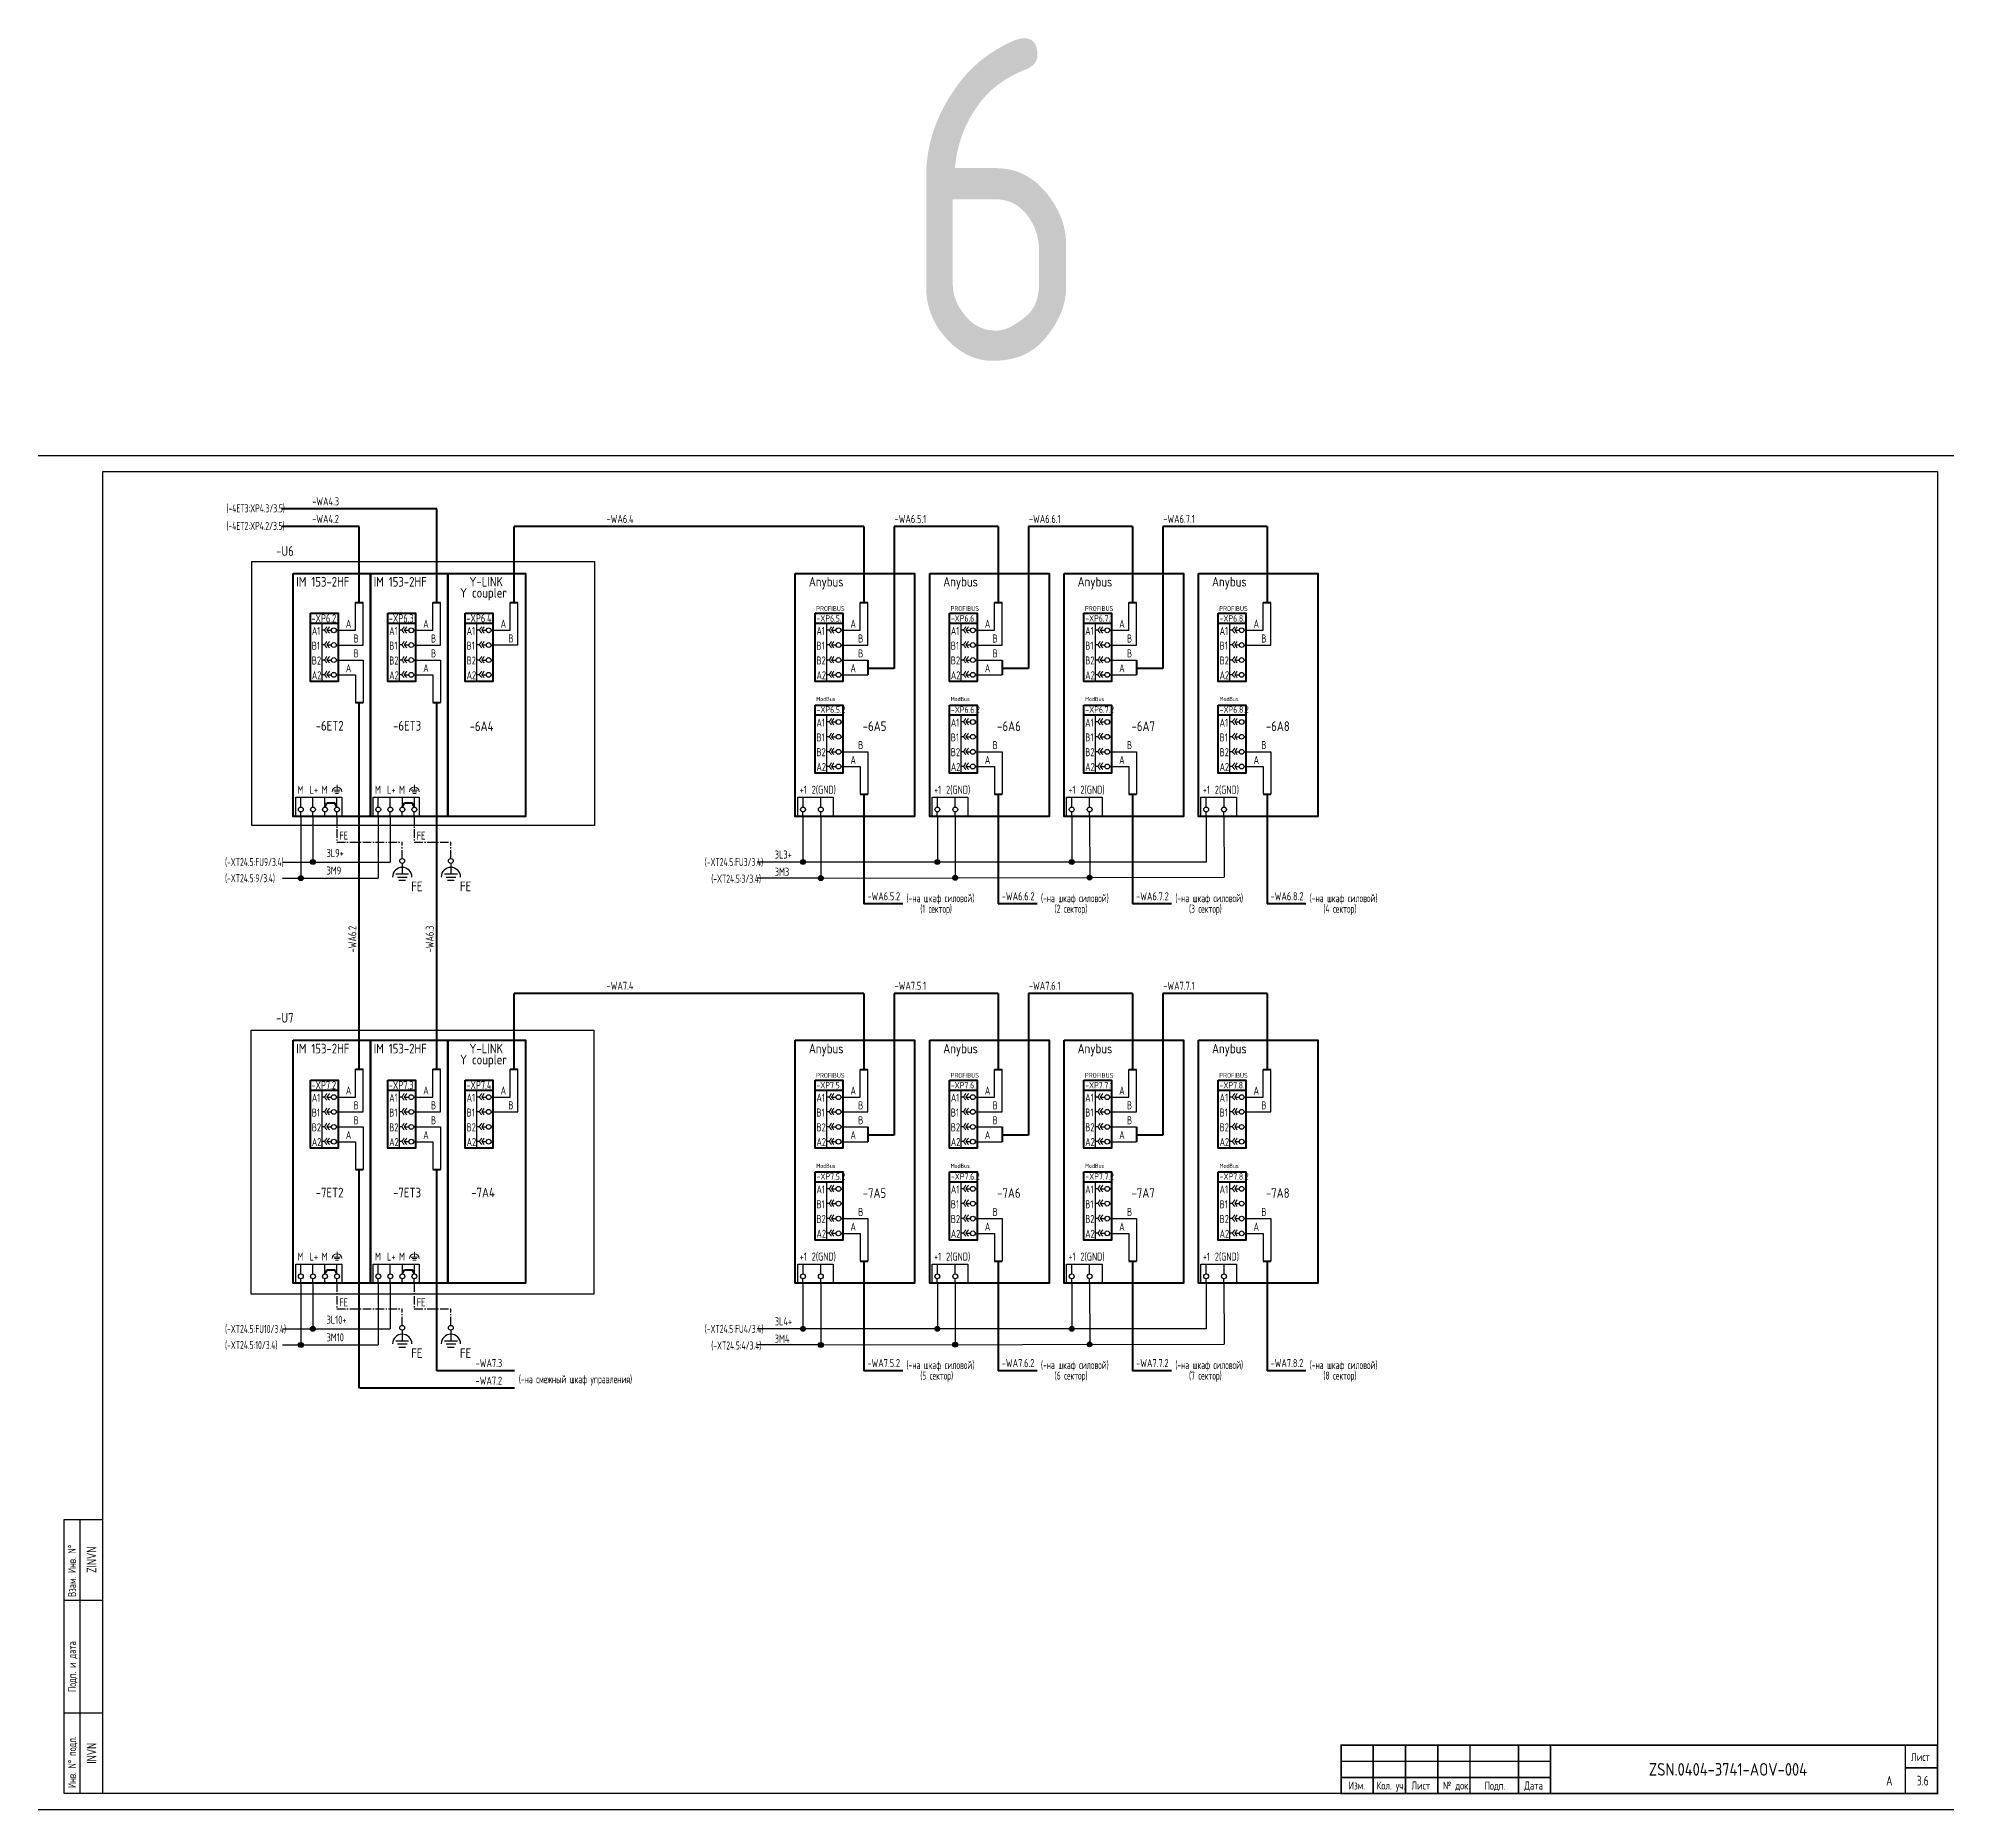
# Model space of a CAD drawing. Header units: millimetres. Extents: x 98 to 20644, y -7467 to -6136.
# Drawn here: x 3068 to 3662, y -7467 to -6918 of the extents above; entities that cross this region are included whole.
import ezdxf
from ezdxf.enums import TextEntityAlignment as Align

# ---------------------------------------------------------------- set-up
doc = ezdxf.new("R2010")
doc.units = ezdxf.units.MM
doc.linetypes.add('3_2012-53-ТКР2.1-2_План$0${ Chain Double-Dash }', pattern=[0])
doc.linetypes.add('EPL_DASHLONGDOT', pattern=[1, 0.66, -0.12, 0.1, -0.12])
for name, color, linetype in [('Временный', 6, 'Continuous'), ('КИА_МАРКИРОВКА', 2, 'Continuous'), ('КИА_НАКЛЕЙКИ', 1, 'Continuous'), ('КИА_РАМКИ-ШТАМПЫ', 7, 'Continuous'), ('ФОРМАТ', 7, 'Continuous')]:
    doc.layers.add(name, color=color, linetype=linetype)
doc.styles.add('GOST-A 3-1', font='', dxfattribs={"height": 3})
doc.styles.add('GOSTA-2.5-1', font='', dxfattribs={"width": 0.9, "height": 2.5})
doc.styles.add('ROMAND0-100', font='romand.shx')
doc.styles.add('ROMANS0-60', font='romans.shx', dxfattribs={"width": 0.6})
doc.styles.add('ROMANS0-70', font='romans.shx', dxfattribs={"width": 0.7})
doc.styles.get('GOST-A 3-1').set_extended_font_data('GOST type A')
doc.styles.get('GOSTA-2.5-1').set_extended_font_data('GOST Type AU')

msp = doc.modelspace()

# ---------------------------------------------------------------- texts
at = {"style": 'GOST-A 3-1'}
for s, height, p in [('6', 100, (3335.86, -7017.74)), ('IM 153-2HF', 3, (3148.01, -7087.78)), ('IM 153-2HF', 3, (3172.01, -7087.78)), ('Y-LINK', 3, (3201.7, -7087.75)), ('Anybus', 3, (3306.97, -7087.75)), ('Anybus', 3, (3348.64, -7087.75)), ('Anybus', 3, (3390.31, -7087.75)), ('Anybus', 3, (3431.99, -7087.75)), ('Y coupler', 3, (3198.79, -7091.18)), ('PROFIBUS', 1.5, (3309.22, -7095.32)), ('PROFIBUS', 1.5, (3350.89, -7095.32)), ('PROFIBUS', 1.5, (3392.56, -7095.32)), ('PROFIBUS', 1.5, (3434.24, -7095.32)), ('ModBus', 1.3, (3309.28, -7123.28)), ('ModBus', 1.3, (3350.95, -7123.28)), ('ModBus', 1.3, (3392.63, -7123.28)), ('ModBus', 1.3, (3434.3, -7123.28)), ('IM 153-2HF', 3, (3148.01, -7232.55)), ('IM 153-2HF', 3, (3172.01, -7232.55)), ('Y coupler', 3, (3198.79, -7235.95)), ('Y-LINK', 3, (3201.7, -7232.52)), ('Anybus', 3, (3306.97, -7232.52)), ('Anybus', 3, (3348.64, -7232.52)), ('Anybus', 3, (3390.31, -7232.52)), ('Anybus', 3, (3431.99, -7232.52)), ('PROFIBUS', 1.5, (3309.22, -7240.09)), ('PROFIBUS', 1.5, (3350.89, -7240.09)), ('PROFIBUS', 1.5, (3392.56, -7240.09)), ('PROFIBUS', 1.5, (3434.24, -7240.09)), ('ModBus', 1.3, (3309.28, -7268.05)), ('ModBus', 1.3, (3350.95, -7268.05)), ('ModBus', 1.3, (3392.63, -7268.05)), ('ModBus', 1.3, (3434.3, -7268.05))]:
    msp.add_text(s, height=height, dxfattribs=at).set_placement(p)
at = {"style": 'GOSTA-2.5-1', "width": 0.9}
for s, height, p in [('-XP6.2', 2.5, (3152.68, -7098.87)), ('A', 2.5, (3163.37, -7100.53)), ('-XP6.3', 2.5, (3176.68, -7098.87)), ('A', 2.5, (3187.37, -7100.53)), ('-XP6.4', 2.5, (3200.74, -7098.85)), ('A', 2.5, (3211.37, -7100.51)), ('-XP6.5.1', 2, (3309.31, -7098.63)), ('A', 2.5, (3319.87, -7100.53)), ('-XP6.6.1', 2, (3350.99, -7098.63)), ('A', 2.5, (3361.54, -7100.53)), ('-XP6.7.1', 2, (3392.66, -7098.63)), ('A', 2.5, (3403.21, -7100.53)), ('-XP6.8.1', 2, (3434.33, -7098.63)), ('A', 2.5, (3444.88, -7100.53)), ('B', 2.5, (3165.77, -7105.11)), ('B', 2.5, (3189.77, -7105.11)), ('A1', 2.5, (3200.82, -7102.77)), ('B', 2.5, (3213.77, -7105.09)), ('A1', 2.5, (3309.32, -7102.77)), ('B', 2.5, (3322.26, -7105.11)), ('A1', 2.5, (3350.99, -7102.77)), ('B', 2.5, (3363.93, -7105.11)), ('A1', 2.5, (3392.66, -7102.77)), ('B', 2.5, (3405.61, -7105.11)), ('A1', 2.5, (3434.34, -7102.77)), ('B', 2.5, (3447.28, -7105.11)), ('B', 2.5, (3165.77, -7109.74)), ('B', 2.5, (3189.77, -7109.74)), ('B1', 2.5, (3200.82, -7107.35)), ('B2', 2.5, (3200.82, -7111.93)), ('B1', 2.5, (3309.32, -7107.35)), ('B2', 2.5, (3309.32, -7111.93)), ('B', 2.5, (3322.26, -7109.74)), ('B1', 2.5, (3350.99, -7107.35)), ('B2', 2.5, (3350.99, -7111.93)), ('B', 2.5, (3363.93, -7109.74)), ('B1', 2.5, (3392.66, -7107.35)), ('B2', 2.5, (3392.66, -7111.93)), ('B', 2.5, (3405.61, -7109.74)), ('B1', 2.5, (3434.34, -7107.35)), ('B2', 2.5, (3434.34, -7111.93)), ('A', 2.5, (3163.37, -7114.32)), ('A', 2.5, (3187.37, -7114.32)), ('A2', 2.5, (3200.82, -7116.52)), ('A2', 2.5, (3309.32, -7116.52)), ('A', 2.5, (3319.87, -7114.32)), ('A2', 2.5, (3350.99, -7116.52)), ('A', 2.5, (3361.54, -7114.32)), ('A2', 2.5, (3392.66, -7116.52)), ('A', 2.5, (3403.21, -7114.32)), ('A2', 2.5, (3434.34, -7116.52)), ('-XP6.5.2', 2, (3309.35, -7126.93)), ('-XP6.6.2', 2, (3351.02, -7126.93)), ('-XP6.7.2', 2, (3392.7, -7126.93)), ('-XP6.8.2', 2, (3434.37, -7126.93)), ('A1', 2.5, (3309.32, -7131.21)), ('B1', 2.5, (3309.32, -7135.79)), ('A1', 2.5, (3350.99, -7131.21)), ('B1', 2.5, (3350.99, -7135.79)), ('A1', 2.5, (3392.66, -7131.21)), ('B1', 2.5, (3392.66, -7135.79)), ('A1', 2.5, (3434.34, -7131.21)), ('B1', 2.5, (3434.34, -7135.79)), ('B2', 2.5, (3309.32, -7140.37)), ('B', 2.5, (3322.26, -7138.18)), ('B2', 2.5, (3350.99, -7140.37)), ('B', 2.5, (3363.93, -7138.18)), ('B2', 2.5, (3392.66, -7140.37)), ('B', 2.5, (3405.61, -7138.18)), ('B2', 2.5, (3434.34, -7140.37)), ('B', 2.5, (3447.28, -7138.18)), ('A2', 2.5, (3309.32, -7144.95)), ('A', 2.5, (3319.87, -7142.76)), ('A2', 2.5, (3350.99, -7144.95)), ('A', 2.5, (3361.54, -7142.76)), ('A2', 2.5, (3392.66, -7144.95)), ('A', 2.5, (3403.21, -7142.76)), ('A2', 2.5, (3434.34, -7144.95)), ('A', 2.5, (3444.88, -7142.76)), ('+1', 2.5, (3304.11, -7152.02)), ('2(GND)', 2.5, (3307.84, -7152.02)), ('+1', 2.5, (3345.79, -7152.02)), ('2(GND)', 2.5, (3349.52, -7152.02)), ('+1', 2.5, (3387.46, -7152.02)), ('2(GND)', 2.5, (3391.19, -7152.02)), ('+1', 2.5, (3429.13, -7152.02)), ('2(GND)', 2.5, (3432.86, -7152.02)), ('-XP7.2', 2.5, (3152.68, -7243.64)), ('A', 2.5, (3163.37, -7245.28)), ('-XP7.3', 2.5, (3176.68, -7243.64)), ('A', 2.5, (3187.37, -7245.28)), ('-XP7.4', 2.5, (3200.74, -7243.62)), ('A1', 2.5, (3200.82, -7247.54)), ('A', 2.5, (3211.37, -7245.28)), ('-XP7.5.1', 2, (3309.31, -7243.4)), ('A1', 2.5, (3309.32, -7247.54)), ('A', 2.5, (3319.87, -7245.3)), ('-XP7.6.1', 2, (3350.99, -7243.4)), ('A1', 2.5, (3350.99, -7247.54)), ('A', 2.5, (3361.54, -7245.3)), ('-XP7.7.1', 2, (3392.66, -7243.4)), ('A1', 2.5, (3392.66, -7247.54)), ('A', 2.5, (3403.21, -7245.3)), ('-XP7.8.1', 2, (3434.33, -7243.4)), ('A1', 2.5, (3434.34, -7247.54)), ('A', 2.5, (3444.88, -7245.3)), ('B', 2.5, (3165.77, -7249.86)), ('B', 2.5, (3165.77, -7254.51)), ('B', 2.5, (3189.77, -7249.86)), ('B', 2.5, (3189.77, -7254.51)), ('B1', 2.5, (3200.82, -7252.12)), ('B', 2.5, (3213.77, -7249.86)), ('B1', 2.5, (3309.32, -7252.12)), ('B', 2.5, (3322.26, -7249.88)), ('B', 2.5, (3322.26, -7254.51)), ('B1', 2.5, (3350.99, -7252.12)), ('B', 2.5, (3363.93, -7249.88)), ('B', 2.5, (3363.93, -7254.51)), ('B1', 2.5, (3392.66, -7252.12)), ('B', 2.5, (3405.61, -7249.88)), ('B', 2.5, (3405.61, -7254.51)), ('B1', 2.5, (3434.34, -7252.12)), ('B', 2.5, (3447.28, -7249.88)), ('A', 2.5, (3163.37, -7259.09)), ('A', 2.5, (3187.37, -7259.09)), ('B2', 2.5, (3200.82, -7256.7)), ('B2', 2.5, (3309.32, -7256.7)), ('A', 2.5, (3319.87, -7259.09)), ('B2', 2.5, (3350.99, -7256.7)), ('A', 2.5, (3361.54, -7259.09)), ('B2', 2.5, (3392.66, -7256.7)), ('A', 2.5, (3403.21, -7259.09)), ('B2', 2.5, (3434.34, -7256.7)), ('A2', 2.5, (3200.82, -7261.28)), ('A2', 2.5, (3309.32, -7261.28)), ('A2', 2.5, (3350.99, -7261.28)), ('A2', 2.5, (3392.66, -7261.28)), ('A2', 2.5, (3434.34, -7261.28)), ('-XP7.5.2', 2, (3309.35, -7271.7)), ('-XP7.6.2', 2, (3351.02, -7271.7)), ('-XP7.7.2', 2, (3392.7, -7271.7)), ('-XP7.8.2', 2, (3434.37, -7271.7)), ('A1', 2.5, (3309.32, -7275.98)), ('A1', 2.5, (3350.99, -7275.98)), ('A1', 2.5, (3392.66, -7275.98)), ('A1', 2.5, (3434.34, -7275.98)), ('B1', 2.5, (3309.32, -7280.56)), ('B', 2.5, (3322.26, -7282.95)), ('B1', 2.5, (3350.99, -7280.56)), ('B', 2.5, (3363.93, -7282.95)), ('B1', 2.5, (3392.66, -7280.56)), ('B', 2.5, (3405.61, -7282.95)), ('B1', 2.5, (3434.34, -7280.56)), ('B', 2.5, (3447.28, -7282.95)), ('A2', 2.5, (3309.32, -7289.72)), ('B2', 2.5, (3309.32, -7285.14)), ('A', 2.5, (3319.87, -7287.53)), ('A2', 2.5, (3350.99, -7289.72)), ('B2', 2.5, (3350.99, -7285.14)), ('A', 2.5, (3361.54, -7287.53)), ('A2', 2.5, (3392.66, -7289.72)), ('B2', 2.5, (3392.66, -7285.14)), ('A', 2.5, (3403.21, -7287.53)), ('A2', 2.5, (3434.34, -7289.72)), ('B2', 2.5, (3434.34, -7285.14)), ('A', 2.5, (3444.88, -7287.53)), ('+1', 2.5, (3304.11, -7296.79)), ('2(GND)', 2.5, (3307.84, -7296.79)), ('+1', 2.5, (3345.79, -7296.79)), ('2(GND)', 2.5, (3349.52, -7296.79)), ('+1', 2.5, (3387.46, -7296.79)), ('2(GND)', 2.5, (3391.19, -7296.79)), ('+1', 2.5, (3429.13, -7296.79)), ('2(GND)', 2.5, (3432.86, -7296.79))]:
    msp.add_text(s, height=height, dxfattribs=at).set_placement(p)
at = {"style": 'ROMANS0-70', "width": 0.7}
for s, p in [('Взам. Инв. N%%d', (3080.46, -7401.07)), ('Подп. и дата', (3080.46, -7430.6)), ('Инв. N%%d подл.', (3080.46, -7460.37))]:
    msp.add_text(s, height=2.5, rotation=90, dxfattribs=at).set_placement(p, align=Align.BOTTOM_LEFT)
at = {"style": 'ROMANS0-70', "width": 0.7, "flags": 12}
for tag, p in [('ZINVN', (3084.5, -7389.57)), ('INVN', (3084.5, -7449.57))]:
    msp.add_attdef(tag, text='', height=3, rotation=90, dxfattribs=at).set_placement(p, align=Align.MIDDLE_CENTER)
at = {"layer": 'Временный', "style": 'GOSTA-2.5-1', "width": 0.7}
for s, p in [('(-4ET3:XP4.3/3.5)', (3126.35, -7064.74)), ('(-4ET2:XP4.2/3.5)', (3126.35, -7070.2)), ('(-XT24.5:FU9/3.4)', (3125.9, -7174.46)), ('(-XT24.5:FU3/3.4)', (3274.67, -7174.45)), ('(-XT24.5:9/3.4)', (3125.9, -7179.46)), ('(-XT24.5:3/3.4)', (3276.69, -7179.61)), ('(-на шкаф силовой)', (3337.26, -7185.64)), ('(1 сектор)', (3341.52, -7188.93)), ('(-на шкаф силовой)', (3378.94, -7185.64)), ('(2 сектор)', (3383.19, -7188.93)), ('(-на шкаф силовой)', (3420.61, -7185.64)), ('(3 сектор)', (3424.86, -7188.93)), ('(-на шкаф силовой)', (3462.28, -7185.64)), ('(4 сектор)', (3466.53, -7188.93)), ('(-XT24.5:FU10/3.4)', (3125.9, -7319.23)), ('(-XT24.5:FU4/3.4)', (3274.67, -7319.22)), ('(-XT24.5:10/3.4)', (3125.9, -7324.23)), ('(-XT24.5:4/3.4)', (3276.69, -7324.37)), ('(-на смежный шкаф управления)', (3217.03, -7334.82))]:
    msp.add_text(s, height=2.5, dxfattribs=at).set_placement(p)
at = {"layer": 'Временный', "color": 6, "style": 'GOSTA-2.5-1', "width": 0.7}
for s, p in [('(-на шкаф силовой)', (3337.26, -7330.41)), ('(-на шкаф силовой)', (3378.94, -7330.41)), ('(-на шкаф силовой)', (3420.61, -7330.41)), ('(-на шкаф силовой)', (3462.28, -7330.41)), ('(5 сектор)', (3341.52, -7333.7)), ('(6 сектор)', (3383.19, -7333.7)), ('(7 сектор)', (3424.86, -7333.7)), ('(8 сектор)', (3466.53, -7333.7))]:
    msp.add_text(s, height=2.5, dxfattribs=at).set_placement(p)
at = {"layer": 'КИА_МАРКИРОВКА', "style": 'GOSTA-2.5-1', "width": 0.9}
for s, p in [('-WA4.3', (3152.94, -7062.58)), ('-WA4.2', (3152.94, -7068.04)), ('-WA6.4', (3244.22, -7068.04)), ('-WA6.5.1', (3333.54, -7068.04)), ('-WA6.6.1', (3375.21, -7068.04)), ('-WA6.7.1', (3416.88, -7068.04)), ('3L9+', (3157.4, -7171.62)), ('FE', (3161.35, -7166.24)), ('FE', (3185.35, -7166.24)), ('3M9', (3157.4, -7177.08)), ('3L3+', (3296.4, -7172.12)), ('3M3', (3296.4, -7177.46)), ('-WA6.5.2', (3325.12, -7185.05)), ('-WA6.6.2', (3366.79, -7185.05)), ('-WA6.7.2', (3408.46, -7185.05)), ('-WA6.8.2', (3450.14, -7185.05)), ('-WA7.4', (3244.22, -7212.81)), ('-WA7.5.1', (3333.54, -7212.81)), ('-WA7.6.1', (3375.21, -7212.81)), ('-WA7.7.1', (3416.88, -7212.81)), ('FE', (3161.35, -7311.01)), ('FE', (3185.35, -7311.01)), ('3L10+', (3157.4, -7316.39)), ('3L4+', (3296.4, -7316.89)), ('3M10', (3157.4, -7321.85)), ('3M4', (3296.4, -7322.23)), ('-WA7.3', (3203.62, -7329.82)), ('-WA7.5.2', (3325.12, -7329.82)), ('-WA7.6.2', (3366.79, -7329.82)), ('-WA7.7.2', (3408.46, -7329.82)), ('-WA7.8.2', (3450.14, -7329.82)), ('-WA7.2', (3203.62, -7335.27))]:
    msp.add_text(s, height=2.5, dxfattribs=at).set_placement(p)
for s, p in [('-WA6.2', (3166.65, -7201.22)), ('-WA6.3', (3190.65, -7201.22))]:
    msp.add_text(s, height=2.5, rotation=90, dxfattribs=at).set_placement(p)
at = {"layer": 'КИА_НАКЛЕЙКИ', "style": 'GOST-A 3-1'}
for s, p in [('-U6', (3141.74, -7078.24)), ('-6ET2', (3154.02, -7132.43)), ('-6ET3', (3178.02, -7132.43)), ('-6A4', (3201.76, -7132.56)), ('-6A5', (3323.68, -7132.56)), ('-6A6', (3365.36, -7132.56)), ('-6A7', (3407.03, -7132.56)), ('-6A8', (3448.7, -7132.56)), ('-U7', (3141.74, -7223.01)), ('-7ET2', (3154.02, -7277.2)), ('-7ET3', (3178.02, -7277.2)), ('-7A4', (3202.25, -7277.15)), ('-7A5', (3323.68, -7277.33)), ('-7A6', (3365.36, -7277.33)), ('-7A7', (3407.03, -7277.33)), ('-7A8', (3448.7, -7277.33))]:
    msp.add_text(s, height=3, dxfattribs=at).set_placement(p)

# ---------------------------------------------------------------- blocks, each defined once
blk = doc.blocks.new('A$C20E20996')
at = {"color": 0}
for p, q in [((-15.02, -33.5), (-15.02, -15.52)), ((-14.27, -17.63), (-15.02, -17.63)), ((-13.53, -17.63), (-12.13, -17.63)), ((-10.63, -17.63), (-10.08, -17.63)), ((-14.27, -22.18), (-15.02, -22.18)), ((-13.53, -22.18), (-12.13, -22.18)), ((-10.63, -22.21), (-10.08, -22.21)), ((-14.27, -26.84), (-15.02, -26.84)), ((-13.53, -26.84), (-12.13, -26.84)), ((-10.63, -26.86), (-10.08, -26.86)), ((-14.27, -31.42), (-15.02, -31.42)), ((-13.53, -31.42), (-12.13, -31.42)), ((-10.63, -31.44), (-10.08, -31.44)), ((-21.61, -72.45), (-21.61, -69.42)), ((-17.87, -72.45), (-17.87, -69.42)), ((-14.14, -72.45), (-14.14, -69.42)), ((-10.41, -72.45), (-10.41, -69.42)), ((-21.63, -75.35), (-21.63, -73.95)), ((-17.9, -75.35), (-17.9, -73.95)), ((-14.17, -75.35), (-14.17, -73.95)), ((-10.43, -75.35), (-10.43, -73.95))]:
    blk.add_line(p, q, dxfattribs=at)
at = {"lineweight": 18}
for p, q in [((-13.53, -16.52), (-14.27, -17.63)), ((-14.27, -17.63), (-13.53, -18.52)), ((-12.78, -16.52), (-13.53, -17.63)), ((-13.53, -17.63), (-12.78, -18.52)), ((-13.53, -21.07), (-14.27, -22.18)), ((-14.27, -22.18), (-13.53, -23.07)), ((-12.78, -21.07), (-13.53, -22.18)), ((-13.53, -22.18), (-12.78, -23.07)), ((-13.53, -25.73), (-14.27, -26.84)), ((-14.27, -26.84), (-13.53, -27.73)), ((-12.78, -25.73), (-13.53, -26.84)), ((-13.53, -26.84), (-12.78, -27.73)), ((-13.53, -30.31), (-14.27, -31.42)), ((-14.27, -31.42), (-13.53, -32.31)), ((-12.78, -30.31), (-13.53, -31.42)), ((-13.53, -31.42), (-12.78, -32.31))]:
    blk.add_line(p, q, dxfattribs=at)
at = {"color": 0, "lineweight": 40}
for p, q in [((-14.14, -72.45), (-13.43, -71.17)), ((-13.43, -71.17), (-11.12, -71.17)), ((-10.41, -72.45), (-11.12, -71.17))]:
    blk.add_line(p, q, dxfattribs=at)
at = {"color": 0, "lineweight": 20}
for p, q in [((-11.4, -67.21), (-9.4, -67.21)), ((-11.15, -67.71), (-9.65, -67.71)), ((-10.9, -68.21), (-9.9, -68.21)), ((-10.4, -65.58), (-10.4, -66.21)), ((-10.4, -66.21), (-10.4, -67.21))]:
    blk.add_line(p, q, dxfattribs=at)
at = {"color": 0, "lineweight": 40}
for points in [[(-24, 0), (0, 0), (0, -75.35), (-24, -75.35)], [(-18.62, -12.36), (-10.08, -12.36), (-10.08, -33.5), (-18.62, -33.5)], [(-18.62, -12.36), (-10.08, -12.36), (-10.08, -15.52), (-18.62, -15.52)]]:
    blk.add_lwpolyline(points, close=True, dxfattribs=at)
at = {"color": 0}
blk.add_lwpolyline([(-23.2, -69.42), (-8.92, -69.42), (-8.92, -75.35), (-23.2, -75.35)], close=True, dxfattribs=at)
for centre in [(-11.38, -17.63), (-11.38, -22.21), (-11.38, -26.86), (-11.38, -31.44), (-21.61, -73.2), (-17.87, -73.2), (-14.14, -73.2), (-10.41, -73.2)]:
    blk.add_circle(centre, 0.75, dxfattribs=at)
at = {"color": 0, "lineweight": 20}
blk.add_arc((-10.4, -67.71), 1.5, 0, 180, dxfattribs=at)
at = {"style": 'GOSTA-2.5-1', "width": 0.9}
for s, p in [('A1', (-18.22, -19.08)), ('B1', (-18.22, -23.66)), ('B2', (-18.22, -28.24)), ('A2', (-18.22, -32.82)), ('M', (-22.64, -68.32)), ('L+', (-18.91, -68.32)), ('M', (-15.18, -68.32))]:
    blk.add_text(s, height=2.5, dxfattribs=at).set_placement(p)
blk = doc.blocks.new('A$C2EC3666A')
h = blk.add_hatch(color=7)
h.dxf.hatch_style = 1
edge = h.paths.add_edge_path()
edge.add_arc((0, 0), 0.75, 0, 360)
at = {"color": 0}
blk.add_circle((0, 0), 0.75, dxfattribs=at)
blk = doc.blocks.new('A$C2BF74EC9')
at = {"color": 0}
for p, q in [((0, 6.39), (4, 6.39)), ((2, 8.39), (2, 6.39)), ((0.5, 5.39), (3.5, 5.39)), ((1, 4.39), (3, 4.39))]:
    blk.add_line(p, q, dxfattribs=at)
at = {"style": 'GOST-A 3-1'}
blk.add_text('FE', height=3, dxfattribs=at).set_placement((4.81, 1))
blk = doc.blocks.new('frm6')
at = {"layer": 'ФОРМАТ'}
blk.add_line((-185, 15), (-120, 15), dxfattribs=at)
at = {"layer": 'ФОРМАТ', "const_width": 0.5}
blk.add_lwpolyline([(-185, 15), (-185, 0), (0, 0), (0, 15)], close=True, dxfattribs=at)
for points in [[(-175, 15), (-175, 0)], [(-165, 15), (-165, 0)], [(-155, 15), (-155, 0)], [(-145, 15), (-145, 0)], [(-130, 15), (-130, 0)], [(-120, 15), (-120, 0)], [(-10, 15), (-10, 0)], [(-185, 10), (-120, 10)], [(-10, 8), (0, 8)], [(-185, 5), (-120, 5)]]:
    blk.add_lwpolyline(points, dxfattribs=at)
at = {"layer": 'ФОРМАТ', "style": 'GOSTA-2.5-1', "width": 0.95}
for s, p in [('Лист', (-8.17, 9.36)), ('Изм.', (-182.63, 0.5)), ('Кол. уч.', (-173.96, 0.5)), ('Лист', (-163.13, 0.5)), ('№ док.', (-153.38, 0.5)), ('Подп.', (-140.5, 0.44)), ('Дата', (-128.17, 0.5))]:
    blk.add_text(s, height=2.5, dxfattribs=at).set_placement(p, align=Align.BOTTOM_LEFT)
at = {"layer": 'ФОРМАТ', "flags": 8}
for tag, style, width, p in [('R2', 'ROMANS0-70', 0.7, (-184.4, 10)), ('QTY2', 'ROMANS0-70', 0.65, (-174.28, 10.29)), ('SH2', 'ROMANS0-70', 0.7, (-164.3, 10)), ('ND2', 'ROMANS0-60', 0.6, (-154.34, 10)), ('SIGN2', 'ROMANS0-70', 0.7, (-144.3, 10)), ('DATE2', 'ROMANS0-70', 0.43, (-129.4, 10)), ('R1', 'ROMANS0-70', 0.7, (-184.4, 5)), ('QTY1', 'ROMANS0-70', 0.65, (-174.28, 5.29)), ('SH1', 'ROMANS0-70', 0.7, (-164.3, 5)), ('ND1', 'ROMANS0-60', 0.6, (-154.34, 5)), ('SIGN1', 'ROMANS0-70', 0.7, (-144.3, 5)), ('DATE1', 'ROMANS0-70', 0.43, (-129.4, 5))]:
    blk.add_attdef(tag, text='', height=3, dxfattribs=dict(at, style=style, width=width)).set_placement(p, align=Align.BOTTOM_LEFT)
at = {"layer": 'ФОРМАТ', "style": 'ROMANS0-70', "width": 0.7, "flags": 8}
blk.add_attdef('SH', text='', height=3, dxfattribs=at).set_placement((-5.16, 3.75), align=Align.MIDDLE_CENTER)

# ---------------------------------------------------------------- linework, layer by layer
for p, q in [((3068, -7047.07), (3662, -7047.07)), ((3088, -7052.07), (3657, -7052.07)), ((3088, -7462.07), (3088, -7052.07)), ((3657, -7052.07), (3657, -7462.07)), ((3325.23, -7105.9), (3325.23, -7092.72)), ((3366.9, -7105.9), (3366.9, -7092.72)), ((3408.57, -7105.9), (3408.57, -7092.72)), ((3450.25, -7105.9), (3450.25, -7092.72)), ((3325.23, -7139), (3325.23, -7152.18)), ((3366.9, -7139), (3366.9, -7152.18)), ((3408.57, -7139), (3408.57, -7152.18)), ((3450.25, -7139), (3450.25, -7152.18)), ((3168.74, -7250.65), (3168.74, -7237.47)), ((3325.23, -7250.67), (3325.23, -7237.49)), ((3366.9, -7250.67), (3366.9, -7237.49)), ((3408.57, -7250.67), (3408.57, -7237.49)), ((3450.25, -7250.67), (3450.25, -7237.49)), ((3325.23, -7283.77), (3325.23, -7296.95)), ((3366.9, -7283.77), (3366.9, -7296.95)), ((3408.57, -7283.77), (3408.57, -7296.95)), ((3450.25, -7283.77), (3450.25, -7296.95)), ((3076, -7462.07), (3076, -7377.07)), ((3076, -7377.07), (3088, -7377.07)), ((3081, -7462.07), (3081, -7377.07)), ((3076, -7402.07), (3088, -7402.07)), ((3076, -7437.07), (3088, -7437.07)), ((3081, -7437.07), (3088, -7437.07)), ((3088, -7462.07), (3076, -7462.07)), ((3657, -7462.07), (3088, -7462.07)), ((3662, -7467.07), (3068, -7467.07))]:
    msp.add_line(p, q)
at = {"color": 6, "lineweight": 40}
for p, q in [((3191.54, -7063.7), (3143.44, -7063.7)), ((3191.54, -7092.72), (3191.54, -7063.7)), ((3167.54, -7069.16), (3143.61, -7069.16)), ((3167.54, -7092.72), (3167.54, -7069.16)), ((3215.54, -7092.7), (3215.54, -7069.16)), ((3324.03, -7069.16), (3215.54, -7069.16)), ((3324.03, -7069.16), (3324.03, -7092.72)), ((3365.7, -7069.16), (3333.37, -7069.16)), ((3333.37, -7069.16), (3333.37, -7113.13)), ((3365.7, -7069.16), (3365.7, -7092.72)), ((3375.04, -7069.16), (3375.04, -7113.13)), ((3407.38, -7069.16), (3375.04, -7069.16)), ((3407.38, -7069.16), (3407.38, -7092.72)), ((3416.71, -7069.16), (3416.71, -7113.13)), ((3449.05, -7069.16), (3416.71, -7069.16)), ((3449.05, -7069.16), (3449.05, -7092.72)), ((3166.34, -7092.72), (3168.74, -7092.72)), ((3190.34, -7092.72), (3192.74, -7092.72)), ((3214.34, -7092.7), (3216.74, -7092.7)), ((3322.83, -7092.72), (3325.23, -7092.72)), ((3364.51, -7092.72), (3366.9, -7092.72)), ((3406.18, -7092.72), (3408.57, -7092.72)), ((3447.85, -7092.72), (3450.25, -7092.72)), ((3325.23, -7110.56), (3325.23, -7115.14)), ((3333.37, -7113.13), (3325.23, -7113.13)), ((3366.9, -7110.56), (3366.9, -7115.14)), ((3375.04, -7113.13), (3366.9, -7113.13)), ((3408.57, -7110.56), (3408.57, -7115.14)), ((3416.71, -7113.13), (3408.57, -7113.13)), ((3166.34, -7123.74), (3168.74, -7123.74)), ((3167.54, -7237.47), (3167.54, -7123.74)), ((3190.34, -7123.74), (3192.74, -7123.74)), ((3191.54, -7237.47), (3191.54, -7123.74)), ((3215.54, -7237.47), (3215.54, -7213.93)), ((3324.03, -7213.93), (3215.54, -7213.93)), ((3324.03, -7213.93), (3324.03, -7237.49)), ((3365.7, -7213.93), (3333.37, -7213.93)), ((3333.37, -7213.93), (3333.37, -7257.9)), ((3365.7, -7213.93), (3365.7, -7237.49)), ((3375.04, -7213.93), (3375.04, -7257.9)), ((3407.38, -7213.93), (3375.04, -7213.93)), ((3407.38, -7213.93), (3407.38, -7237.49)), ((3416.71, -7213.93), (3416.71, -7257.9)), ((3449.05, -7213.93), (3416.71, -7213.93)), ((3449.05, -7213.93), (3449.05, -7237.49)), ((3166.34, -7237.47), (3168.74, -7237.47)), ((3190.34, -7237.47), (3192.74, -7237.47)), ((3214.34, -7237.47), (3216.74, -7237.47)), ((3322.83, -7237.49), (3325.23, -7237.49)), ((3364.51, -7237.49), (3366.9, -7237.49)), ((3406.18, -7237.49), (3408.57, -7237.49)), ((3447.85, -7237.49), (3450.25, -7237.49)), ((3325.23, -7255.33), (3325.23, -7259.91)), ((3333.37, -7257.9), (3325.23, -7257.9)), ((3366.9, -7255.33), (3366.9, -7259.91)), ((3375.04, -7257.9), (3366.9, -7257.9)), ((3408.57, -7255.33), (3408.57, -7259.91)), ((3416.71, -7257.9), (3408.57, -7257.9)), ((3166.34, -7268.51), (3168.74, -7268.51)), ((3167.54, -7336.39), (3167.54, -7268.51)), ((3190.34, -7268.51), (3192.74, -7268.51)), ((3191.54, -7330.93), (3191.54, -7268.51)), ((3215.64, -7330.93), (3191.59, -7330.93)), ((3215.64, -7336.39), (3167.71, -7336.39))]:
    msp.add_line(p, q, dxfattribs=at)
at = {"color": 0}
for p, q in [((3166.34, -7101.32), (3166.34, -7092.72)), ((3168.74, -7105.9), (3168.74, -7092.72)), ((3190.34, -7101.32), (3190.34, -7092.72)), ((3192.74, -7105.9), (3192.74, -7092.72)), ((3195.04, -7097.01), (3195.04, -7144.68)), ((3214.34, -7101.3), (3214.34, -7092.7)), ((3216.74, -7105.88), (3216.74, -7092.7)), ((3302.75, -7097.01), (3302.75, -7144.68)), ((3322.83, -7101.32), (3322.83, -7092.72)), ((3344.43, -7097.01), (3344.43, -7144.68)), ((3364.51, -7101.32), (3364.51, -7092.72)), ((3386.1, -7097.01), (3386.1, -7144.68)), ((3406.18, -7101.32), (3406.18, -7092.72)), ((3427.77, -7097.01), (3427.77, -7144.68)), ((3447.85, -7101.32), (3447.85, -7092.72)), ((3160.96, -7101.32), (3166.34, -7101.32)), ((3184.96, -7101.32), (3190.34, -7101.32)), ((3204.02, -7117.2), (3204.02, -7099.22)), ((3204.77, -7101.32), (3204.02, -7101.32)), ((3205.51, -7101.32), (3206.91, -7101.32)), ((3208.41, -7101.32), (3208.96, -7101.32)), ((3208.96, -7101.3), (3214.34, -7101.3)), ((3312.51, -7117.2), (3312.51, -7099.22)), ((3313.26, -7101.32), (3312.51, -7101.32)), ((3314.01, -7101.32), (3315.4, -7101.32)), ((3316.9, -7101.32), (3317.45, -7101.32)), ((3317.45, -7101.32), (3322.83, -7101.32)), ((3354.19, -7117.2), (3354.19, -7099.22)), ((3354.94, -7101.32), (3354.19, -7101.32)), ((3355.68, -7101.32), (3357.08, -7101.32)), ((3358.58, -7101.32), (3359.12, -7101.32)), ((3359.12, -7101.32), (3364.51, -7101.32)), ((3395.86, -7117.2), (3395.86, -7099.22)), ((3396.61, -7101.32), (3395.86, -7101.32)), ((3397.35, -7101.32), (3398.75, -7101.32)), ((3400.25, -7101.32), (3400.8, -7101.32)), ((3400.8, -7101.32), (3406.18, -7101.32)), ((3437.53, -7117.2), (3437.53, -7099.22)), ((3438.28, -7101.32), (3437.53, -7101.32)), ((3439.03, -7101.32), (3440.42, -7101.32)), ((3441.92, -7101.32), (3442.47, -7101.32)), ((3442.47, -7101.32), (3447.85, -7101.32)), ((3160.96, -7105.9), (3168.74, -7105.9)), ((3184.96, -7105.9), (3192.74, -7105.9)), ((3204.77, -7105.88), (3204.02, -7105.88)), ((3205.51, -7105.88), (3206.91, -7105.88)), ((3208.41, -7105.9), (3208.96, -7105.9)), ((3208.96, -7105.88), (3216.74, -7105.88)), ((3313.26, -7105.88), (3312.51, -7105.88)), ((3314.01, -7105.88), (3315.4, -7105.88)), ((3316.9, -7105.9), (3317.45, -7105.9)), ((3317.45, -7105.9), (3325.23, -7105.9)), ((3354.94, -7105.88), (3354.19, -7105.88)), ((3355.68, -7105.88), (3357.08, -7105.88)), ((3358.58, -7105.9), (3359.12, -7105.9)), ((3359.12, -7105.9), (3366.9, -7105.9)), ((3396.61, -7105.88), (3395.86, -7105.88)), ((3397.35, -7105.88), (3398.75, -7105.88)), ((3400.25, -7105.9), (3400.8, -7105.9)), ((3400.8, -7105.9), (3408.57, -7105.9)), ((3438.28, -7105.88), (3437.53, -7105.88)), ((3439.03, -7105.88), (3440.42, -7105.88)), ((3441.92, -7105.9), (3442.47, -7105.9)), ((3442.47, -7105.9), (3450.25, -7105.9)), ((3160.96, -7110.56), (3168.74, -7110.56)), ((3160.96, -7115.14), (3166.34, -7115.14)), ((3166.34, -7115.14), (3166.34, -7123.74)), ((3168.74, -7110.56), (3168.74, -7123.74)), ((3184.96, -7110.56), (3192.74, -7110.56)), ((3184.96, -7115.14), (3190.34, -7115.14)), ((3190.34, -7115.14), (3190.34, -7123.74)), ((3192.74, -7110.56), (3192.74, -7123.74)), ((3204.77, -7110.54), (3204.02, -7110.54)), ((3204.77, -7115.12), (3204.02, -7115.12)), ((3205.51, -7110.54), (3206.91, -7110.54)), ((3205.51, -7115.12), (3206.91, -7115.12)), ((3208.41, -7110.56), (3208.96, -7110.56)), ((3208.41, -7115.14), (3208.96, -7115.14)), ((3313.26, -7110.54), (3312.51, -7110.54)), ((3313.26, -7115.12), (3312.51, -7115.12)), ((3314.01, -7110.54), (3315.4, -7110.54)), ((3314.01, -7115.12), (3315.4, -7115.12)), ((3316.9, -7110.56), (3317.45, -7110.56)), ((3316.9, -7115.14), (3317.45, -7115.14)), ((3317.45, -7110.56), (3325.23, -7110.56)), ((3317.45, -7115.14), (3325.23, -7115.14)), ((3354.94, -7110.54), (3354.19, -7110.54)), ((3354.94, -7115.12), (3354.19, -7115.12)), ((3355.68, -7110.54), (3357.08, -7110.54)), ((3355.68, -7115.12), (3357.08, -7115.12)), ((3358.58, -7110.56), (3359.12, -7110.56)), ((3358.58, -7115.14), (3359.12, -7115.14)), ((3359.12, -7110.56), (3366.9, -7110.56)), ((3359.12, -7115.14), (3366.9, -7115.14)), ((3396.61, -7110.54), (3395.86, -7110.54)), ((3396.61, -7115.12), (3395.86, -7115.12)), ((3397.35, -7110.54), (3398.75, -7110.54)), ((3397.35, -7115.12), (3398.75, -7115.12)), ((3400.25, -7110.56), (3400.8, -7110.56)), ((3400.25, -7115.14), (3400.8, -7115.14)), ((3400.8, -7110.56), (3408.57, -7110.56)), ((3400.8, -7115.14), (3408.57, -7115.14)), ((3438.28, -7110.54), (3437.53, -7110.54)), ((3438.28, -7115.12), (3437.53, -7115.12)), ((3439.03, -7110.54), (3440.42, -7110.54)), ((3439.03, -7115.12), (3440.42, -7115.12)), ((3441.92, -7110.56), (3442.47, -7110.56)), ((3441.92, -7115.14), (3442.47, -7115.14)), ((3312.51, -7145.64), (3312.51, -7127.66)), ((3354.19, -7145.64), (3354.19, -7127.66)), ((3395.86, -7145.64), (3395.86, -7127.66)), ((3437.53, -7145.64), (3437.53, -7127.66)), ((3313.26, -7129.76), (3312.51, -7129.76)), ((3314.01, -7129.76), (3315.4, -7129.76)), ((3316.9, -7129.76), (3317.45, -7129.76)), ((3354.94, -7129.76), (3354.19, -7129.76)), ((3355.68, -7129.76), (3357.08, -7129.76)), ((3358.58, -7129.76), (3359.12, -7129.76)), ((3396.61, -7129.76), (3395.86, -7129.76)), ((3397.35, -7129.76), (3398.75, -7129.76)), ((3400.25, -7129.76), (3400.8, -7129.76)), ((3438.28, -7129.76), (3437.53, -7129.76)), ((3439.03, -7129.76), (3440.42, -7129.76)), ((3441.92, -7129.76), (3442.47, -7129.76)), ((3313.26, -7134.32), (3312.51, -7134.32)), ((3313.26, -7138.97), (3312.51, -7138.97)), ((3314.01, -7134.32), (3315.4, -7134.32)), ((3314.01, -7138.97), (3315.4, -7138.97)), ((3316.9, -7134.34), (3317.45, -7134.34)), ((3316.9, -7139), (3317.45, -7139)), ((3317.45, -7139), (3325.23, -7139)), ((3354.94, -7134.32), (3354.19, -7134.32)), ((3354.94, -7138.97), (3354.19, -7138.97)), ((3355.68, -7134.32), (3357.08, -7134.32)), ((3355.68, -7138.97), (3357.08, -7138.97)), ((3358.58, -7134.34), (3359.12, -7134.34)), ((3358.58, -7139), (3359.12, -7139)), ((3359.12, -7139), (3366.9, -7139)), ((3396.61, -7134.32), (3395.86, -7134.32)), ((3396.61, -7138.97), (3395.86, -7138.97)), ((3397.35, -7134.32), (3398.75, -7134.32)), ((3397.35, -7138.97), (3398.75, -7138.97)), ((3400.25, -7134.34), (3400.8, -7134.34)), ((3400.25, -7139), (3400.8, -7139)), ((3400.8, -7139), (3408.57, -7139)), ((3438.28, -7134.32), (3437.53, -7134.32)), ((3438.28, -7138.97), (3437.53, -7138.97)), ((3439.03, -7134.32), (3440.42, -7134.32)), ((3439.03, -7138.97), (3440.42, -7138.97)), ((3441.92, -7134.34), (3442.47, -7134.34)), ((3441.92, -7139), (3442.47, -7139)), ((3442.47, -7139), (3450.25, -7139)), ((3313.26, -7143.56), (3312.51, -7143.56)), ((3314.01, -7143.56), (3315.4, -7143.56)), ((3316.9, -7143.58), (3317.45, -7143.58)), ((3317.45, -7143.58), (3322.83, -7143.58)), ((3322.83, -7143.58), (3322.83, -7152.18)), ((3354.94, -7143.56), (3354.19, -7143.56)), ((3355.68, -7143.56), (3357.08, -7143.56)), ((3358.58, -7143.58), (3359.12, -7143.58)), ((3359.12, -7143.58), (3364.51, -7143.58)), ((3364.51, -7143.58), (3364.51, -7152.18)), ((3396.61, -7143.56), (3395.86, -7143.56)), ((3397.35, -7143.56), (3398.75, -7143.56)), ((3400.25, -7143.58), (3400.8, -7143.58)), ((3400.8, -7143.58), (3406.18, -7143.58)), ((3406.18, -7143.58), (3406.18, -7152.18)), ((3438.28, -7143.56), (3437.53, -7143.56)), ((3439.03, -7143.56), (3440.42, -7143.56)), ((3441.92, -7143.58), (3442.47, -7143.58)), ((3442.47, -7143.58), (3447.85, -7143.58)), ((3447.85, -7143.58), (3447.85, -7152.18)), ((3305.13, -7159.04), (3305.13, -7157.65)), ((3305.15, -7156.15), (3305.15, -7153.12)), ((3310.67, -7159.04), (3310.67, -7157.65)), ((3310.69, -7156.15), (3310.69, -7153.12)), ((3346.8, -7159.04), (3346.8, -7157.65)), ((3346.82, -7156.15), (3346.82, -7153.12)), ((3352.34, -7159.04), (3352.34, -7157.65)), ((3352.37, -7156.15), (3352.37, -7153.12)), ((3388.47, -7159.04), (3388.47, -7157.65)), ((3388.49, -7156.15), (3388.49, -7153.12)), ((3394.02, -7159.04), (3394.02, -7157.65)), ((3394.04, -7156.15), (3394.04, -7153.12)), ((3430.14, -7159.04), (3430.14, -7157.65)), ((3430.17, -7156.15), (3430.17, -7153.12)), ((3435.69, -7159.04), (3435.69, -7157.65)), ((3435.71, -7156.15), (3435.71, -7153.12)), ((3180.85, -7173.6), (3180.85, -7174.85)), ((3195.95, -7173.6), (3195.95, -7174.85)), ((3166.34, -7246.07), (3166.34, -7237.47)), ((3190.34, -7246.07), (3190.34, -7237.47)), ((3192.74, -7250.65), (3192.74, -7237.47)), ((3214.34, -7246.07), (3214.34, -7237.47)), ((3216.74, -7250.65), (3216.74, -7237.47)), ((3322.83, -7246.09), (3322.83, -7237.49)), ((3364.51, -7246.09), (3364.51, -7237.49)), ((3406.18, -7246.09), (3406.18, -7237.49)), ((3447.85, -7246.09), (3447.85, -7237.49)), ((3160.96, -7246.07), (3166.34, -7246.07)), ((3184.96, -7246.07), (3190.34, -7246.07)), ((3195.04, -7241.78), (3195.04, -7289.45)), ((3204.02, -7261.97), (3204.02, -7243.99)), ((3204.77, -7246.09), (3204.02, -7246.09)), ((3205.51, -7246.09), (3206.91, -7246.09)), ((3208.41, -7246.09), (3208.96, -7246.09)), ((3208.96, -7246.07), (3214.34, -7246.07)), ((3219.04, -7241.78), (3219.04, -7289.45)), ((3302.75, -7241.78), (3302.75, -7289.45)), ((3312.51, -7261.97), (3312.51, -7243.99)), ((3313.26, -7246.09), (3312.51, -7246.09)), ((3314.01, -7246.09), (3315.4, -7246.09)), ((3316.9, -7246.09), (3317.45, -7246.09)), ((3317.45, -7246.09), (3322.83, -7246.09)), ((3344.43, -7241.78), (3344.43, -7289.45)), ((3354.19, -7261.97), (3354.19, -7243.99)), ((3354.94, -7246.09), (3354.19, -7246.09)), ((3355.68, -7246.09), (3357.08, -7246.09)), ((3358.58, -7246.09), (3359.12, -7246.09)), ((3359.12, -7246.09), (3364.51, -7246.09)), ((3386.1, -7241.78), (3386.1, -7289.45)), ((3395.86, -7261.97), (3395.86, -7243.99)), ((3396.61, -7246.09), (3395.86, -7246.09)), ((3397.35, -7246.09), (3398.75, -7246.09)), ((3400.25, -7246.09), (3400.8, -7246.09)), ((3400.8, -7246.09), (3406.18, -7246.09)), ((3427.77, -7241.78), (3427.77, -7289.45)), ((3437.53, -7261.97), (3437.53, -7243.99)), ((3438.28, -7246.09), (3437.53, -7246.09)), ((3439.03, -7246.09), (3440.42, -7246.09)), ((3441.92, -7246.09), (3442.47, -7246.09)), ((3442.47, -7246.09), (3447.85, -7246.09)), ((3160.96, -7250.65), (3168.74, -7250.65)), ((3184.96, -7250.65), (3192.74, -7250.65)), ((3204.77, -7250.65), (3204.02, -7250.65)), ((3205.51, -7250.65), (3206.91, -7250.65)), ((3208.41, -7250.67), (3208.96, -7250.67)), ((3208.96, -7250.65), (3216.74, -7250.65)), ((3313.26, -7250.65), (3312.51, -7250.65)), ((3314.01, -7250.65), (3315.4, -7250.65)), ((3316.9, -7250.67), (3317.45, -7250.67)), ((3317.45, -7250.67), (3325.23, -7250.67)), ((3354.94, -7250.65), (3354.19, -7250.65)), ((3355.68, -7250.65), (3357.08, -7250.65)), ((3358.58, -7250.67), (3359.12, -7250.67)), ((3359.12, -7250.67), (3366.9, -7250.67)), ((3396.61, -7250.65), (3395.86, -7250.65)), ((3397.35, -7250.65), (3398.75, -7250.65)), ((3400.25, -7250.67), (3400.8, -7250.67)), ((3400.8, -7250.67), (3408.57, -7250.67)), ((3438.28, -7250.65), (3437.53, -7250.65)), ((3439.03, -7250.65), (3440.42, -7250.65)), ((3441.92, -7250.67), (3442.47, -7250.67)), ((3442.47, -7250.67), (3450.25, -7250.67)), ((3160.96, -7255.33), (3168.74, -7255.33)), ((3168.74, -7255.33), (3168.74, -7268.51)), ((3184.96, -7255.33), (3192.74, -7255.33)), ((3192.74, -7255.33), (3192.74, -7268.51)), ((3204.77, -7255.3), (3204.02, -7255.3)), ((3205.51, -7255.3), (3206.91, -7255.3)), ((3208.41, -7255.33), (3208.96, -7255.33)), ((3313.26, -7255.3), (3312.51, -7255.3)), ((3314.01, -7255.3), (3315.4, -7255.3)), ((3316.9, -7255.33), (3317.45, -7255.33)), ((3317.45, -7255.33), (3325.23, -7255.33)), ((3354.94, -7255.3), (3354.19, -7255.3)), ((3355.68, -7255.3), (3357.08, -7255.3)), ((3358.58, -7255.33), (3359.12, -7255.33)), ((3359.12, -7255.33), (3366.9, -7255.33)), ((3396.61, -7255.3), (3395.86, -7255.3)), ((3397.35, -7255.3), (3398.75, -7255.3)), ((3400.25, -7255.33), (3400.8, -7255.33)), ((3400.8, -7255.33), (3408.57, -7255.33)), ((3438.28, -7255.3), (3437.53, -7255.3)), ((3439.03, -7255.3), (3440.42, -7255.3)), ((3441.92, -7255.33), (3442.47, -7255.33)), ((3160.96, -7259.91), (3166.34, -7259.91)), ((3166.34, -7259.91), (3166.34, -7268.51)), ((3184.96, -7259.91), (3190.34, -7259.91)), ((3190.34, -7259.91), (3190.34, -7268.51)), ((3204.77, -7259.89), (3204.02, -7259.89)), ((3205.51, -7259.89), (3206.91, -7259.89)), ((3208.41, -7259.91), (3208.96, -7259.91)), ((3313.26, -7259.89), (3312.51, -7259.89)), ((3314.01, -7259.89), (3315.4, -7259.89)), ((3316.9, -7259.91), (3317.45, -7259.91)), ((3317.45, -7259.91), (3325.23, -7259.91)), ((3354.94, -7259.89), (3354.19, -7259.89)), ((3355.68, -7259.89), (3357.08, -7259.89)), ((3358.58, -7259.91), (3359.12, -7259.91)), ((3359.12, -7259.91), (3366.9, -7259.91)), ((3396.61, -7259.89), (3395.86, -7259.89)), ((3397.35, -7259.89), (3398.75, -7259.89)), ((3400.25, -7259.91), (3400.8, -7259.91)), ((3400.8, -7259.91), (3408.57, -7259.91)), ((3438.28, -7259.89), (3437.53, -7259.89)), ((3439.03, -7259.89), (3440.42, -7259.89)), ((3441.92, -7259.91), (3442.47, -7259.91)), ((3312.51, -7290.41), (3312.51, -7272.43)), ((3313.26, -7274.53), (3312.51, -7274.53)), ((3314.01, -7274.53), (3315.4, -7274.53)), ((3316.9, -7274.53), (3317.45, -7274.53)), ((3354.19, -7290.41), (3354.19, -7272.43)), ((3354.94, -7274.53), (3354.19, -7274.53)), ((3355.68, -7274.53), (3357.08, -7274.53)), ((3358.58, -7274.53), (3359.12, -7274.53)), ((3395.86, -7290.41), (3395.86, -7272.43)), ((3396.61, -7274.53), (3395.86, -7274.53)), ((3397.35, -7274.53), (3398.75, -7274.53)), ((3400.25, -7274.53), (3400.8, -7274.53)), ((3437.53, -7290.41), (3437.53, -7272.43)), ((3438.28, -7274.53), (3437.53, -7274.53)), ((3439.03, -7274.53), (3440.42, -7274.53)), ((3441.92, -7274.53), (3442.47, -7274.53)), ((3313.26, -7279.09), (3312.51, -7279.09)), ((3314.01, -7279.09), (3315.4, -7279.09)), ((3316.9, -7279.11), (3317.45, -7279.11)), ((3354.94, -7279.09), (3354.19, -7279.09)), ((3355.68, -7279.09), (3357.08, -7279.09)), ((3358.58, -7279.11), (3359.12, -7279.11)), ((3396.61, -7279.09), (3395.86, -7279.09)), ((3397.35, -7279.09), (3398.75, -7279.09)), ((3400.25, -7279.11), (3400.8, -7279.11)), ((3438.28, -7279.09), (3437.53, -7279.09)), ((3439.03, -7279.09), (3440.42, -7279.09)), ((3441.92, -7279.11), (3442.47, -7279.11)), ((3313.26, -7283.74), (3312.51, -7283.74)), ((3313.26, -7288.32), (3312.51, -7288.32)), ((3314.01, -7283.74), (3315.4, -7283.74)), ((3314.01, -7288.32), (3315.4, -7288.32)), ((3316.9, -7283.77), (3317.45, -7283.77)), ((3316.9, -7288.35), (3317.45, -7288.35)), ((3317.45, -7283.77), (3325.23, -7283.77)), ((3317.45, -7288.35), (3322.83, -7288.35)), ((3322.83, -7288.35), (3322.83, -7296.95)), ((3354.94, -7283.74), (3354.19, -7283.74)), ((3354.94, -7288.32), (3354.19, -7288.32)), ((3355.68, -7283.74), (3357.08, -7283.74)), ((3355.68, -7288.32), (3357.08, -7288.32)), ((3358.58, -7283.77), (3359.12, -7283.77)), ((3358.58, -7288.35), (3359.12, -7288.35)), ((3359.12, -7283.77), (3366.9, -7283.77)), ((3359.12, -7288.35), (3364.51, -7288.35)), ((3364.51, -7288.35), (3364.51, -7296.95)), ((3396.61, -7283.74), (3395.86, -7283.74)), ((3396.61, -7288.32), (3395.86, -7288.32)), ((3397.35, -7283.74), (3398.75, -7283.74)), ((3397.35, -7288.32), (3398.75, -7288.32)), ((3400.25, -7283.77), (3400.8, -7283.77)), ((3400.25, -7288.35), (3400.8, -7288.35)), ((3400.8, -7283.77), (3408.57, -7283.77)), ((3400.8, -7288.35), (3406.18, -7288.35)), ((3406.18, -7288.35), (3406.18, -7296.95)), ((3438.28, -7283.74), (3437.53, -7283.74)), ((3438.28, -7288.32), (3437.53, -7288.32)), ((3439.03, -7283.74), (3440.42, -7283.74)), ((3439.03, -7288.32), (3440.42, -7288.32)), ((3441.92, -7283.77), (3442.47, -7283.77)), ((3441.92, -7288.35), (3442.47, -7288.35)), ((3442.47, -7283.77), (3450.25, -7283.77)), ((3442.47, -7288.35), (3447.85, -7288.35)), ((3447.85, -7288.35), (3447.85, -7296.95)), ((3305.15, -7300.92), (3305.15, -7297.89)), ((3310.69, -7300.92), (3310.69, -7297.89)), ((3346.82, -7300.92), (3346.82, -7297.89)), ((3352.37, -7300.92), (3352.37, -7297.89)), ((3388.49, -7300.92), (3388.49, -7297.89)), ((3394.04, -7300.92), (3394.04, -7297.89)), ((3430.17, -7300.92), (3430.17, -7297.89)), ((3435.71, -7300.92), (3435.71, -7297.89)), ((3305.13, -7303.81), (3305.13, -7302.42)), ((3310.67, -7303.81), (3310.67, -7302.42)), ((3346.8, -7303.81), (3346.8, -7302.42)), ((3352.34, -7303.81), (3352.34, -7302.42)), ((3388.47, -7303.81), (3388.47, -7302.42)), ((3394.02, -7303.81), (3394.02, -7302.42)), ((3430.14, -7303.81), (3430.14, -7302.42)), ((3435.69, -7303.81), (3435.69, -7302.42)), ((3180.85, -7318.37), (3180.85, -7319.62)), ((3195.95, -7318.37), (3195.95, -7319.62))]:
    msp.add_line(p, q, dxfattribs=at)
at = {"lineweight": 18}
for p, q in [((3205.51, -7100.21), (3204.77, -7101.32)), ((3204.77, -7101.32), (3205.51, -7102.21)), ((3206.26, -7100.21), (3205.51, -7101.32)), ((3205.51, -7101.32), (3206.26, -7102.21)), ((3314.01, -7100.21), (3313.26, -7101.32)), ((3313.26, -7101.32), (3314.01, -7102.21)), ((3314.75, -7100.21), (3314.01, -7101.32)), ((3314.01, -7101.32), (3314.75, -7102.21)), ((3355.68, -7100.21), (3354.94, -7101.32)), ((3354.94, -7101.32), (3355.68, -7102.21)), ((3356.42, -7100.21), (3355.68, -7101.32)), ((3355.68, -7101.32), (3356.42, -7102.21)), ((3397.35, -7100.21), (3396.61, -7101.32)), ((3396.61, -7101.32), (3397.35, -7102.21)), ((3398.1, -7100.21), (3397.35, -7101.32)), ((3397.35, -7101.32), (3398.1, -7102.21)), ((3439.03, -7100.21), (3438.28, -7101.32)), ((3438.28, -7101.32), (3439.03, -7102.21)), ((3439.77, -7100.21), (3439.03, -7101.32)), ((3439.03, -7101.32), (3439.77, -7102.21)), ((3205.51, -7104.77), (3204.77, -7105.88)), ((3204.77, -7105.88), (3205.51, -7106.77)), ((3205.51, -7109.43), (3204.77, -7110.54)), ((3206.26, -7104.77), (3205.51, -7105.88)), ((3205.51, -7105.88), (3206.26, -7106.77)), ((3206.26, -7109.43), (3205.51, -7110.54)), ((3314.01, -7104.77), (3313.26, -7105.88)), ((3313.26, -7105.88), (3314.01, -7106.77)), ((3314.01, -7109.43), (3313.26, -7110.54)), ((3314.75, -7104.77), (3314.01, -7105.88)), ((3314.01, -7105.88), (3314.75, -7106.77)), ((3314.75, -7109.43), (3314.01, -7110.54)), ((3355.68, -7104.77), (3354.94, -7105.88)), ((3354.94, -7105.88), (3355.68, -7106.77)), ((3355.68, -7109.43), (3354.94, -7110.54)), ((3356.42, -7104.77), (3355.68, -7105.88)), ((3355.68, -7105.88), (3356.42, -7106.77)), ((3356.42, -7109.43), (3355.68, -7110.54)), ((3397.35, -7104.77), (3396.61, -7105.88)), ((3396.61, -7105.88), (3397.35, -7106.77)), ((3397.35, -7109.43), (3396.61, -7110.54)), ((3398.1, -7104.77), (3397.35, -7105.88)), ((3397.35, -7105.88), (3398.1, -7106.77)), ((3398.1, -7109.43), (3397.35, -7110.54)), ((3439.03, -7104.77), (3438.28, -7105.88)), ((3438.28, -7105.88), (3439.03, -7106.77)), ((3439.03, -7109.43), (3438.28, -7110.54)), ((3439.77, -7104.77), (3439.03, -7105.88)), ((3439.03, -7105.88), (3439.77, -7106.77)), ((3439.77, -7109.43), (3439.03, -7110.54)), ((3204.77, -7110.54), (3205.51, -7111.43)), ((3205.51, -7114.01), (3204.77, -7115.12)), ((3204.77, -7115.12), (3205.51, -7116.01)), ((3205.51, -7110.54), (3206.26, -7111.43)), ((3206.26, -7114.01), (3205.51, -7115.12)), ((3205.51, -7115.12), (3206.26, -7116.01)), ((3313.26, -7110.54), (3314.01, -7111.43)), ((3314.01, -7114.01), (3313.26, -7115.12)), ((3313.26, -7115.12), (3314.01, -7116.01)), ((3314.01, -7110.54), (3314.75, -7111.43)), ((3314.75, -7114.01), (3314.01, -7115.12)), ((3314.01, -7115.12), (3314.75, -7116.01)), ((3354.94, -7110.54), (3355.68, -7111.43)), ((3355.68, -7114.01), (3354.94, -7115.12)), ((3354.94, -7115.12), (3355.68, -7116.01)), ((3355.68, -7110.54), (3356.42, -7111.43)), ((3356.42, -7114.01), (3355.68, -7115.12)), ((3355.68, -7115.12), (3356.42, -7116.01)), ((3396.61, -7110.54), (3397.35, -7111.43)), ((3397.35, -7114.01), (3396.61, -7115.12)), ((3396.61, -7115.12), (3397.35, -7116.01)), ((3397.35, -7110.54), (3398.1, -7111.43)), ((3398.1, -7114.01), (3397.35, -7115.12)), ((3397.35, -7115.12), (3398.1, -7116.01)), ((3438.28, -7110.54), (3439.03, -7111.43)), ((3439.03, -7114.01), (3438.28, -7115.12)), ((3438.28, -7115.12), (3439.03, -7116.01)), ((3439.03, -7110.54), (3439.77, -7111.43)), ((3439.77, -7114.01), (3439.03, -7115.12)), ((3439.03, -7115.12), (3439.77, -7116.01)), ((3314.01, -7128.65), (3313.26, -7129.76)), ((3313.26, -7129.76), (3314.01, -7130.65)), ((3314.01, -7133.21), (3313.26, -7134.32)), ((3314.75, -7128.65), (3314.01, -7129.76)), ((3314.01, -7129.76), (3314.75, -7130.65)), ((3314.75, -7133.21), (3314.01, -7134.32)), ((3355.68, -7128.65), (3354.94, -7129.76)), ((3354.94, -7129.76), (3355.68, -7130.65)), ((3355.68, -7133.21), (3354.94, -7134.32)), ((3356.42, -7128.65), (3355.68, -7129.76)), ((3355.68, -7129.76), (3356.42, -7130.65)), ((3356.42, -7133.21), (3355.68, -7134.32)), ((3397.35, -7128.65), (3396.61, -7129.76)), ((3396.61, -7129.76), (3397.35, -7130.65)), ((3397.35, -7133.21), (3396.61, -7134.32)), ((3398.1, -7128.65), (3397.35, -7129.76)), ((3397.35, -7129.76), (3398.1, -7130.65)), ((3398.1, -7133.21), (3397.35, -7134.32)), ((3439.03, -7128.65), (3438.28, -7129.76)), ((3438.28, -7129.76), (3439.03, -7130.65)), ((3439.03, -7133.21), (3438.28, -7134.32)), ((3439.77, -7128.65), (3439.03, -7129.76)), ((3439.03, -7129.76), (3439.77, -7130.65)), ((3439.77, -7133.21), (3439.03, -7134.32)), ((3313.26, -7134.32), (3314.01, -7135.21)), ((3314.01, -7137.87), (3313.26, -7138.97)), ((3313.26, -7138.97), (3314.01, -7139.86)), ((3314.01, -7134.32), (3314.75, -7135.21)), ((3314.75, -7137.87), (3314.01, -7138.97)), ((3314.01, -7138.97), (3314.75, -7139.86)), ((3354.94, -7134.32), (3355.68, -7135.21)), ((3355.68, -7137.87), (3354.94, -7138.97)), ((3354.94, -7138.97), (3355.68, -7139.86)), ((3355.68, -7134.32), (3356.42, -7135.21)), ((3356.42, -7137.87), (3355.68, -7138.97)), ((3355.68, -7138.97), (3356.42, -7139.86)), ((3396.61, -7134.32), (3397.35, -7135.21)), ((3397.35, -7137.87), (3396.61, -7138.97)), ((3396.61, -7138.97), (3397.35, -7139.86)), ((3397.35, -7134.32), (3398.1, -7135.21)), ((3398.1, -7137.87), (3397.35, -7138.97)), ((3397.35, -7138.97), (3398.1, -7139.86)), ((3438.28, -7134.32), (3439.03, -7135.21)), ((3439.03, -7137.87), (3438.28, -7138.97)), ((3438.28, -7138.97), (3439.03, -7139.86)), ((3439.03, -7134.32), (3439.77, -7135.21)), ((3439.77, -7137.87), (3439.03, -7138.97)), ((3439.03, -7138.97), (3439.77, -7139.86)), ((3314.01, -7142.45), (3313.26, -7143.56)), ((3313.26, -7143.56), (3314.01, -7144.45)), ((3314.75, -7142.45), (3314.01, -7143.56)), ((3314.01, -7143.56), (3314.75, -7144.45)), ((3355.68, -7142.45), (3354.94, -7143.56)), ((3354.94, -7143.56), (3355.68, -7144.45)), ((3356.42, -7142.45), (3355.68, -7143.56)), ((3355.68, -7143.56), (3356.42, -7144.45)), ((3397.35, -7142.45), (3396.61, -7143.56)), ((3396.61, -7143.56), (3397.35, -7144.45)), ((3398.1, -7142.45), (3397.35, -7143.56)), ((3397.35, -7143.56), (3398.1, -7144.45)), ((3439.03, -7142.45), (3438.28, -7143.56)), ((3438.28, -7143.56), (3439.03, -7144.45)), ((3439.77, -7142.45), (3439.03, -7143.56)), ((3439.03, -7143.56), (3439.77, -7144.45)), ((3205.51, -7244.98), (3204.77, -7246.09)), ((3204.77, -7246.09), (3205.51, -7246.98)), ((3206.26, -7244.98), (3205.51, -7246.09)), ((3205.51, -7246.09), (3206.26, -7246.98)), ((3314.01, -7244.98), (3313.26, -7246.09)), ((3313.26, -7246.09), (3314.01, -7246.98)), ((3314.75, -7244.98), (3314.01, -7246.09)), ((3314.01, -7246.09), (3314.75, -7246.98)), ((3355.68, -7244.98), (3354.94, -7246.09)), ((3354.94, -7246.09), (3355.68, -7246.98)), ((3356.42, -7244.98), (3355.68, -7246.09)), ((3355.68, -7246.09), (3356.42, -7246.98)), ((3397.35, -7244.98), (3396.61, -7246.09)), ((3396.61, -7246.09), (3397.35, -7246.98)), ((3398.1, -7244.98), (3397.35, -7246.09)), ((3397.35, -7246.09), (3398.1, -7246.98)), ((3439.03, -7244.98), (3438.28, -7246.09)), ((3438.28, -7246.09), (3439.03, -7246.98)), ((3439.77, -7244.98), (3439.03, -7246.09)), ((3439.03, -7246.09), (3439.77, -7246.98)), ((3205.51, -7249.54), (3204.77, -7250.65)), ((3204.77, -7250.65), (3205.51, -7251.54)), ((3206.26, -7249.54), (3205.51, -7250.65)), ((3205.51, -7250.65), (3206.26, -7251.54)), ((3314.01, -7249.54), (3313.26, -7250.65)), ((3313.26, -7250.65), (3314.01, -7251.54)), ((3314.75, -7249.54), (3314.01, -7250.65)), ((3314.01, -7250.65), (3314.75, -7251.54)), ((3355.68, -7249.54), (3354.94, -7250.65)), ((3354.94, -7250.65), (3355.68, -7251.54)), ((3356.42, -7249.54), (3355.68, -7250.65)), ((3355.68, -7250.65), (3356.42, -7251.54)), ((3397.35, -7249.54), (3396.61, -7250.65)), ((3396.61, -7250.65), (3397.35, -7251.54)), ((3398.1, -7249.54), (3397.35, -7250.65)), ((3397.35, -7250.65), (3398.1, -7251.54)), ((3439.03, -7249.54), (3438.28, -7250.65)), ((3438.28, -7250.65), (3439.03, -7251.54)), ((3439.77, -7249.54), (3439.03, -7250.65)), ((3439.03, -7250.65), (3439.77, -7251.54)), ((3205.51, -7254.2), (3204.77, -7255.3)), ((3204.77, -7255.3), (3205.51, -7256.19)), ((3206.26, -7254.2), (3205.51, -7255.3)), ((3205.51, -7255.3), (3206.26, -7256.19)), ((3314.01, -7254.2), (3313.26, -7255.3)), ((3313.26, -7255.3), (3314.01, -7256.19)), ((3314.75, -7254.2), (3314.01, -7255.3)), ((3314.01, -7255.3), (3314.75, -7256.19)), ((3355.68, -7254.2), (3354.94, -7255.3)), ((3354.94, -7255.3), (3355.68, -7256.19)), ((3356.42, -7254.2), (3355.68, -7255.3)), ((3355.68, -7255.3), (3356.42, -7256.19)), ((3397.35, -7254.2), (3396.61, -7255.3)), ((3396.61, -7255.3), (3397.35, -7256.19)), ((3398.1, -7254.2), (3397.35, -7255.3)), ((3397.35, -7255.3), (3398.1, -7256.19)), ((3439.03, -7254.2), (3438.28, -7255.3)), ((3438.28, -7255.3), (3439.03, -7256.19)), ((3439.77, -7254.2), (3439.03, -7255.3)), ((3439.03, -7255.3), (3439.77, -7256.19)), ((3205.51, -7258.78), (3204.77, -7259.89)), ((3204.77, -7259.89), (3205.51, -7260.78)), ((3206.26, -7258.78), (3205.51, -7259.89)), ((3205.51, -7259.89), (3206.26, -7260.78)), ((3314.01, -7258.78), (3313.26, -7259.89)), ((3313.26, -7259.89), (3314.01, -7260.78)), ((3314.75, -7258.78), (3314.01, -7259.89)), ((3314.01, -7259.89), (3314.75, -7260.78)), ((3355.68, -7258.78), (3354.94, -7259.89)), ((3354.94, -7259.89), (3355.68, -7260.78)), ((3356.42, -7258.78), (3355.68, -7259.89)), ((3355.68, -7259.89), (3356.42, -7260.78)), ((3397.35, -7258.78), (3396.61, -7259.89)), ((3396.61, -7259.89), (3397.35, -7260.78)), ((3398.1, -7258.78), (3397.35, -7259.89)), ((3397.35, -7259.89), (3398.1, -7260.78)), ((3439.03, -7258.78), (3438.28, -7259.89)), ((3438.28, -7259.89), (3439.03, -7260.78)), ((3439.77, -7258.78), (3439.03, -7259.89)), ((3439.03, -7259.89), (3439.77, -7260.78)), ((3314.01, -7273.42), (3313.26, -7274.53)), ((3313.26, -7274.53), (3314.01, -7275.42)), ((3314.75, -7273.42), (3314.01, -7274.53)), ((3314.01, -7274.53), (3314.75, -7275.42)), ((3355.68, -7273.42), (3354.94, -7274.53)), ((3354.94, -7274.53), (3355.68, -7275.42)), ((3356.42, -7273.42), (3355.68, -7274.53)), ((3355.68, -7274.53), (3356.42, -7275.42)), ((3397.35, -7273.42), (3396.61, -7274.53)), ((3396.61, -7274.53), (3397.35, -7275.42)), ((3398.1, -7273.42), (3397.35, -7274.53)), ((3397.35, -7274.53), (3398.1, -7275.42)), ((3439.03, -7273.42), (3438.28, -7274.53)), ((3438.28, -7274.53), (3439.03, -7275.42)), ((3439.77, -7273.42), (3439.03, -7274.53)), ((3439.03, -7274.53), (3439.77, -7275.42)), ((3314.01, -7277.98), (3313.26, -7279.09)), ((3313.26, -7279.09), (3314.01, -7279.98)), ((3314.75, -7277.98), (3314.01, -7279.09)), ((3314.01, -7279.09), (3314.75, -7279.98)), ((3355.68, -7277.98), (3354.94, -7279.09)), ((3354.94, -7279.09), (3355.68, -7279.98)), ((3356.42, -7277.98), (3355.68, -7279.09)), ((3355.68, -7279.09), (3356.42, -7279.98)), ((3397.35, -7277.98), (3396.61, -7279.09)), ((3396.61, -7279.09), (3397.35, -7279.98)), ((3398.1, -7277.98), (3397.35, -7279.09)), ((3397.35, -7279.09), (3398.1, -7279.98)), ((3439.03, -7277.98), (3438.28, -7279.09)), ((3438.28, -7279.09), (3439.03, -7279.98)), ((3439.77, -7277.98), (3439.03, -7279.09)), ((3439.03, -7279.09), (3439.77, -7279.98)), ((3314.01, -7282.63), (3313.26, -7283.74)), ((3313.26, -7283.74), (3314.01, -7284.63)), ((3314.01, -7287.22), (3313.26, -7288.32)), ((3313.26, -7288.32), (3314.01, -7289.21)), ((3314.75, -7282.63), (3314.01, -7283.74)), ((3314.01, -7283.74), (3314.75, -7284.63)), ((3314.75, -7287.22), (3314.01, -7288.32)), ((3314.01, -7288.32), (3314.75, -7289.21)), ((3355.68, -7282.63), (3354.94, -7283.74)), ((3354.94, -7283.74), (3355.68, -7284.63)), ((3355.68, -7287.22), (3354.94, -7288.32)), ((3354.94, -7288.32), (3355.68, -7289.21)), ((3356.42, -7282.63), (3355.68, -7283.74)), ((3355.68, -7283.74), (3356.42, -7284.63)), ((3356.42, -7287.22), (3355.68, -7288.32)), ((3355.68, -7288.32), (3356.42, -7289.21)), ((3397.35, -7282.63), (3396.61, -7283.74)), ((3396.61, -7283.74), (3397.35, -7284.63)), ((3397.35, -7287.22), (3396.61, -7288.32)), ((3396.61, -7288.32), (3397.35, -7289.21)), ((3398.1, -7282.63), (3397.35, -7283.74)), ((3397.35, -7283.74), (3398.1, -7284.63)), ((3398.1, -7287.22), (3397.35, -7288.32)), ((3397.35, -7288.32), (3398.1, -7289.21)), ((3439.03, -7282.63), (3438.28, -7283.74)), ((3438.28, -7283.74), (3439.03, -7284.63)), ((3439.03, -7287.22), (3438.28, -7288.32)), ((3438.28, -7288.32), (3439.03, -7289.21)), ((3439.77, -7282.63), (3439.03, -7283.74)), ((3439.03, -7283.74), (3439.77, -7284.63)), ((3439.77, -7287.22), (3439.03, -7288.32)), ((3439.03, -7288.32), (3439.77, -7289.21))]:
    msp.add_line(p, q, dxfattribs=at)
at = {"color": 252, "lineweight": 40, "true_color": 0x939598}
for p, q in [((3322.83, -7152.18), (3325.23, -7152.18)), ((3324.03, -7152.18), (3324.03, -7186.16)), ((3364.51, -7152.18), (3366.9, -7152.18)), ((3365.7, -7152.18), (3365.7, -7186.16)), ((3406.18, -7152.18), (3408.57, -7152.18)), ((3407.38, -7152.18), (3407.38, -7186.16)), ((3447.85, -7152.18), (3450.25, -7152.18)), ((3449.05, -7152.18), (3449.05, -7186.16)), ((3336.06, -7186.16), (3324.03, -7186.16)), ((3377.73, -7186.16), (3365.7, -7186.16)), ((3419.4, -7186.16), (3407.38, -7186.16)), ((3461.07, -7186.16), (3449.05, -7186.16)), ((3322.83, -7296.95), (3325.23, -7296.95)), ((3324.03, -7296.95), (3324.03, -7330.93)), ((3364.51, -7296.95), (3366.9, -7296.95)), ((3365.7, -7296.95), (3365.7, -7330.93)), ((3406.18, -7296.95), (3408.57, -7296.95)), ((3407.38, -7296.95), (3407.38, -7330.93)), ((3447.85, -7296.95), (3450.25, -7296.95)), ((3449.05, -7296.95), (3449.05, -7330.93)), ((3336.06, -7330.93), (3324.03, -7330.93)), ((3377.73, -7330.93), (3365.7, -7330.93)), ((3419.4, -7330.93), (3407.38, -7330.93)), ((3461.07, -7330.93), (3449.05, -7330.93))]:
    msp.add_line(p, q, dxfattribs=at)
at = {"color": 4}
for p, q in [((3149.41, -7159.04), (3149.41, -7178.19)), ((3173.41, -7159.04), (3173.41, -7178.19)), ((3310.67, -7159.04), (3310.71, -7178.19)), ((3352.34, -7159.04), (3352.34, -7178.1)), ((3394.02, -7159.04), (3394.06, -7178.01)), ((3435.69, -7159.04), (3435.72, -7177.91)), ((3143.68, -7178.19), (3173.41, -7178.19)), ((3310.67, -7178.19), (3290.9, -7178.19)), ((3310.67, -7178.19), (3435.72, -7177.91)), ((3149.41, -7303.81), (3149.41, -7322.96)), ((3173.41, -7303.81), (3173.41, -7322.96)), ((3310.67, -7303.81), (3310.71, -7322.96)), ((3352.34, -7303.81), (3352.34, -7322.87)), ((3394.02, -7303.81), (3394.06, -7322.78)), ((3435.69, -7303.81), (3435.72, -7322.68)), ((3143.68, -7322.96), (3173.41, -7322.96)), ((3310.67, -7322.96), (3290.9, -7322.96)), ((3310.67, -7322.96), (3435.72, -7322.68))]:
    msp.add_line(p, q, dxfattribs=at)
at = {"color": 1}
for p, q in [((3153.14, -7159.04), (3153.14, -7173.19)), ((3177.14, -7159.04), (3177.14, -7173.19)), ((3305.14, -7159.04), (3305.14, -7172.91)), ((3346.81, -7159.04), (3346.81, -7172.91)), ((3388.49, -7159.04), (3388.49, -7172.91)), ((3430.16, -7159.04), (3430.16, -7173.19)), ((3143.68, -7173.19), (3177.14, -7173.19)), ((3305.14, -7173.19), (3290.9, -7173.19)), ((3430.16, -7173.19), (3305.14, -7173.19)), ((3153.14, -7303.81), (3153.14, -7317.96)), ((3177.14, -7303.81), (3177.14, -7317.96)), ((3305.14, -7303.81), (3305.14, -7317.68)), ((3346.81, -7303.81), (3346.81, -7317.68)), ((3388.49, -7303.81), (3388.49, -7317.68)), ((3430.16, -7303.81), (3430.16, -7317.96)), ((3143.68, -7317.96), (3177.14, -7317.96)), ((3305.14, -7317.96), (3290.9, -7317.96)), ((3430.16, -7317.96), (3305.14, -7317.96))]:
    msp.add_line(p, q, dxfattribs=at)
at = {"color": 3, "linetype": 'EPL_DASHLONGDOT', "lineweight": 25, "ltscale": 4}
for p, q in [((3160.61, -7159.04), (3160.61, -7167.01)), ((3184.61, -7159.04), (3184.61, -7167.01)), ((3160.61, -7167.01), (3180.85, -7167.01)), ((3180.85, -7172.1), (3180.85, -7167.01)), ((3184.61, -7167.01), (3195.95, -7167.01)), ((3195.95, -7172.1), (3195.95, -7167.01)), ((3160.61, -7303.81), (3160.61, -7311.78)), ((3184.61, -7303.81), (3184.61, -7311.78)), ((3160.61, -7311.78), (3180.85, -7311.78)), ((3180.85, -7316.87), (3180.85, -7311.78)), ((3184.61, -7311.78), (3195.95, -7311.78)), ((3195.95, -7316.87), (3195.95, -7311.78))]:
    msp.add_line(p, q, dxfattribs=at)
at = {"color": 0, "linetype": '3_2012-53-ТКР2.1-2_План$0${ Chain Double-Dash }', "ltscale": 5}
for points in [[(3134.27, -7079.95), (3240.48, -7079.95), (3240.48, -7161.85), (3134.27, -7161.85)], [(3134.05, -7225.35), (3240.26, -7225.35), (3240.26, -7307.24), (3134.05, -7307.24)]]:
    msp.add_lwpolyline(points, close=True, dxfattribs=at)
at = {"color": 0, "lineweight": 40}
for points in [[(3195.04, -7083.7), (3219.04, -7083.7), (3219.04, -7159.04), (3195.04, -7159.04)], [(3302.75, -7083.7), (3339.77, -7083.7), (3339.77, -7159.04), (3302.75, -7159.04)], [(3344.43, -7083.7), (3381.44, -7083.7), (3381.44, -7159.04), (3344.43, -7159.04)], [(3386.1, -7083.7), (3423.12, -7083.7), (3423.12, -7159.04), (3386.1, -7159.04)], [(3427.77, -7083.7), (3464.79, -7083.7), (3464.79, -7159.04), (3427.77, -7159.04)], [(3200.42, -7096.06), (3208.96, -7096.06), (3208.96, -7117.2), (3200.42, -7117.2)], [(3200.42, -7096.06), (3208.96, -7096.06), (3208.96, -7099.22), (3200.42, -7099.22)], [(3308.92, -7096.06), (3317.45, -7096.06), (3317.45, -7117.2), (3308.92, -7117.2)], [(3308.92, -7096.06), (3317.45, -7096.06), (3317.45, -7099.22), (3308.92, -7099.22)], [(3350.59, -7096.06), (3359.12, -7096.06), (3359.12, -7117.2), (3350.59, -7117.2)], [(3350.59, -7096.06), (3359.12, -7096.06), (3359.12, -7099.22), (3350.59, -7099.22)], [(3392.26, -7096.06), (3400.8, -7096.06), (3400.8, -7117.2), (3392.26, -7117.2)], [(3392.26, -7096.06), (3400.8, -7096.06), (3400.8, -7099.22), (3392.26, -7099.22)], [(3433.93, -7096.06), (3442.47, -7096.06), (3442.47, -7117.2), (3433.93, -7117.2)], [(3433.93, -7096.06), (3442.47, -7096.06), (3442.47, -7099.22), (3433.93, -7099.22)], [(3308.92, -7124.5), (3317.45, -7124.5), (3317.45, -7145.64), (3308.92, -7145.64)], [(3308.92, -7124.5), (3317.45, -7124.5), (3317.45, -7127.66), (3308.92, -7127.66)], [(3350.59, -7124.5), (3359.12, -7124.5), (3359.12, -7145.64), (3350.59, -7145.64)], [(3350.59, -7124.5), (3359.12, -7124.5), (3359.12, -7127.66), (3350.59, -7127.66)], [(3392.26, -7124.5), (3400.8, -7124.5), (3400.8, -7145.64), (3392.26, -7145.64)], [(3392.26, -7124.5), (3400.8, -7124.5), (3400.8, -7127.66), (3392.26, -7127.66)], [(3433.93, -7124.5), (3442.47, -7124.5), (3442.47, -7145.64), (3433.93, -7145.64)], [(3433.93, -7124.5), (3442.47, -7124.5), (3442.47, -7127.66), (3433.93, -7127.66)], [(3195.04, -7228.47), (3219.04, -7228.47), (3219.04, -7303.81), (3195.04, -7303.81)], [(3302.75, -7228.47), (3339.77, -7228.47), (3339.77, -7303.81), (3302.75, -7303.81)], [(3344.43, -7228.47), (3381.44, -7228.47), (3381.44, -7303.81), (3344.43, -7303.81)], [(3386.1, -7228.47), (3423.12, -7228.47), (3423.12, -7303.81), (3386.1, -7303.81)], [(3427.77, -7228.47), (3464.79, -7228.47), (3464.79, -7303.81), (3427.77, -7303.81)], [(3200.42, -7240.83), (3208.96, -7240.83), (3208.96, -7261.97), (3200.42, -7261.97)], [(3200.42, -7240.83), (3208.96, -7240.83), (3208.96, -7243.99), (3200.42, -7243.99)], [(3308.92, -7240.83), (3317.45, -7240.83), (3317.45, -7261.97), (3308.92, -7261.97)], [(3308.92, -7240.83), (3317.45, -7240.83), (3317.45, -7243.99), (3308.92, -7243.99)], [(3350.59, -7240.83), (3359.12, -7240.83), (3359.12, -7261.97), (3350.59, -7261.97)], [(3350.59, -7240.83), (3359.12, -7240.83), (3359.12, -7243.99), (3350.59, -7243.99)], [(3392.26, -7240.83), (3400.8, -7240.83), (3400.8, -7261.97), (3392.26, -7261.97)], [(3392.26, -7240.83), (3400.8, -7240.83), (3400.8, -7243.99), (3392.26, -7243.99)], [(3433.93, -7240.83), (3442.47, -7240.83), (3442.47, -7261.97), (3433.93, -7261.97)], [(3433.93, -7240.83), (3442.47, -7240.83), (3442.47, -7243.99), (3433.93, -7243.99)], [(3308.92, -7269.27), (3317.45, -7269.27), (3317.45, -7290.41), (3308.92, -7290.41)], [(3308.92, -7269.27), (3317.45, -7269.27), (3317.45, -7272.43), (3308.92, -7272.43)], [(3350.59, -7269.27), (3359.12, -7269.27), (3359.12, -7290.41), (3350.59, -7290.41)], [(3350.59, -7269.27), (3359.12, -7269.27), (3359.12, -7272.43), (3350.59, -7272.43)], [(3392.26, -7269.27), (3400.8, -7269.27), (3400.8, -7290.41), (3392.26, -7290.41)], [(3392.26, -7269.27), (3400.8, -7269.27), (3400.8, -7272.43), (3392.26, -7272.43)], [(3433.93, -7269.27), (3442.47, -7269.27), (3442.47, -7290.41), (3433.93, -7290.41)], [(3433.93, -7269.27), (3442.47, -7269.27), (3442.47, -7272.43), (3433.93, -7272.43)]]:
    msp.add_lwpolyline(points, close=True, dxfattribs=at)
at = {"color": 0}
for points in [[(3303.55, -7153.12), (3314.55, -7153.12), (3314.55, -7159.04), (3303.55, -7159.04)], [(3345.22, -7153.12), (3356.22, -7153.12), (3356.22, -7159.04), (3345.22, -7159.04)], [(3386.9, -7153.12), (3397.89, -7153.12), (3397.89, -7159.04), (3386.9, -7159.04)], [(3428.57, -7153.12), (3439.56, -7153.12), (3439.56, -7159.04), (3428.57, -7159.04)], [(3303.55, -7297.89), (3314.55, -7297.89), (3314.55, -7303.81), (3303.55, -7303.81)], [(3345.22, -7297.89), (3356.22, -7297.89), (3356.22, -7303.81), (3345.22, -7303.81)], [(3386.9, -7297.89), (3397.89, -7297.89), (3397.89, -7303.81), (3386.9, -7303.81)], [(3428.57, -7297.89), (3439.56, -7297.89), (3439.56, -7303.81), (3428.57, -7303.81)]]:
    msp.add_lwpolyline(points, close=True, dxfattribs=at)
for centre in [(3207.66, -7101.32), (3316.15, -7101.32), (3357.83, -7101.32), (3399.5, -7101.32), (3441.17, -7101.32), (3207.66, -7105.9), (3207.66, -7110.56), (3316.15, -7105.9), (3316.15, -7110.56), (3357.83, -7105.9), (3357.83, -7110.56), (3399.5, -7105.9), (3399.5, -7110.56), (3441.17, -7105.9), (3441.17, -7110.56), (3207.66, -7115.14), (3316.15, -7115.14), (3357.83, -7115.14), (3399.5, -7115.14), (3441.17, -7115.14), (3316.15, -7129.76), (3316.15, -7134.34), (3357.83, -7129.76), (3357.83, -7134.34), (3399.5, -7129.76), (3399.5, -7134.34), (3441.17, -7129.76), (3441.17, -7134.34), (3316.15, -7139), (3357.83, -7139), (3399.5, -7139), (3441.17, -7139), (3316.15, -7143.58), (3357.83, -7143.58), (3399.5, -7143.58), (3441.17, -7143.58), (3305.15, -7156.9), (3310.69, -7156.9), (3346.82, -7156.9), (3352.37, -7156.9), (3388.49, -7156.9), (3394.04, -7156.9), (3430.17, -7156.9), (3435.71, -7156.9), (3180.85, -7172.85), (3195.95, -7172.85), (3207.66, -7246.09), (3316.15, -7246.09), (3357.83, -7246.09), (3399.5, -7246.09), (3441.17, -7246.09), (3207.66, -7250.67), (3316.15, -7250.67), (3357.83, -7250.67), (3399.5, -7250.67), (3441.17, -7250.67), (3207.66, -7255.33), (3316.15, -7255.33), (3357.83, -7255.33), (3399.5, -7255.33), (3441.17, -7255.33), (3207.66, -7259.91), (3316.15, -7259.91), (3357.83, -7259.91), (3399.5, -7259.91), (3441.17, -7259.91), (3316.15, -7274.53), (3357.83, -7274.53), (3399.5, -7274.53), (3441.17, -7274.53), (3316.15, -7279.11), (3357.83, -7279.11), (3399.5, -7279.11), (3441.17, -7279.11), (3316.15, -7283.77), (3316.15, -7288.35), (3357.83, -7283.77), (3357.83, -7288.35), (3399.5, -7283.77), (3399.5, -7288.35), (3441.17, -7283.77), (3441.17, -7288.35), (3305.15, -7301.67), (3310.69, -7301.67), (3346.82, -7301.67), (3352.37, -7301.67), (3388.49, -7301.67), (3394.04, -7301.67), (3430.17, -7301.67), (3435.71, -7301.67), (3180.85, -7317.62), (3195.95, -7317.62)]:
    msp.add_circle(centre, 0.75, dxfattribs=at)
for centre in [(3180.85, -7177.85), (3195.95, -7177.85), (3180.85, -7322.62), (3195.95, -7322.62)]:
    msp.add_arc(centre, 3, 0, 180, dxfattribs=at)

# ---------------------------------------------------------------- block references
for name, p in [('A$C20E20996', (3171.04, -7083.7)), ('A$C20E20996', (3195.04, -7083.7)), ('A$C2EC3666A', (3153.14, -7173.19)), ('A$C2BF74EC9', (3178.85, -7183.24)), ('A$C2BF74EC9', (3193.95, -7183.24)), ('A$C2EC3666A', (3305.14, -7173.19)), ('A$C2EC3666A', (3346.81, -7173.19)), ('A$C2EC3666A', (3388.49, -7173.19)), ('A$C2EC3666A', (3149.41, -7178.19)), ('A$C2EC3666A', (3310.67, -7178.19)), ('A$C2EC3666A', (3352.34, -7178.1)), ('A$C2EC3666A', (3394.02, -7178.01)), ('A$C20E20996', (3171.04, -7228.47)), ('A$C20E20996', (3195.04, -7228.47)), ('A$C2EC3666A', (3153.14, -7317.96)), ('A$C2EC3666A', (3305.14, -7317.96)), ('A$C2EC3666A', (3346.81, -7317.96)), ('A$C2EC3666A', (3388.49, -7317.96)), ('A$C2EC3666A', (3149.41, -7322.96)), ('A$C2BF74EC9', (3178.85, -7328.01)), ('A$C2BF74EC9', (3193.95, -7328.01)), ('A$C2EC3666A', (3310.67, -7322.96)), ('A$C2EC3666A', (3352.34, -7322.87)), ('A$C2EC3666A', (3394.02, -7322.78))]:
    msp.add_blockref(name, p, dxfattribs=at)
at = {"layer": 'КИА_РАМКИ-ШТАМПЫ'}
ref = msp.add_blockref('frm6', (3657, -7462.07), dxfattribs=at)
ref.add_attrib('TITLE', 'ZSN.0404-3741-AOV-004', dxfattribs={"layer": '0', "height": 3.9, "style": 'ROMAND0-100', "width": 0.8, "flags": 8}).set_placement((3592, -7454.57), align=Align.MIDDLE_CENTER)
ref.add_attrib('SH', '3.6', dxfattribs={"layer": '0', "height": 3, "style": 'ROMANS0-70', "width": 0.7, "flags": 8}).set_placement((3652.4, -7458.07), align=Align.MIDDLE_CENTER)
ref.add_attrib('REV', 'А', dxfattribs={"layer": '0', "height": 3, "style": 'ROMANS0-70', "width": 0.7, "flags": 8}).set_placement((3642.03, -7458.09), align=Align.MIDDLE_CENTER)

msp.set_redraw_order([(e.dxf.handle, doc.entitydb.next_handle()) for e in msp.query("TEXT MTEXT ATTDEF DIMENSION ARC_DIMENSION")])  # texts and dimensions are drawn at this point

doc.saveas('drawing.dxf')
